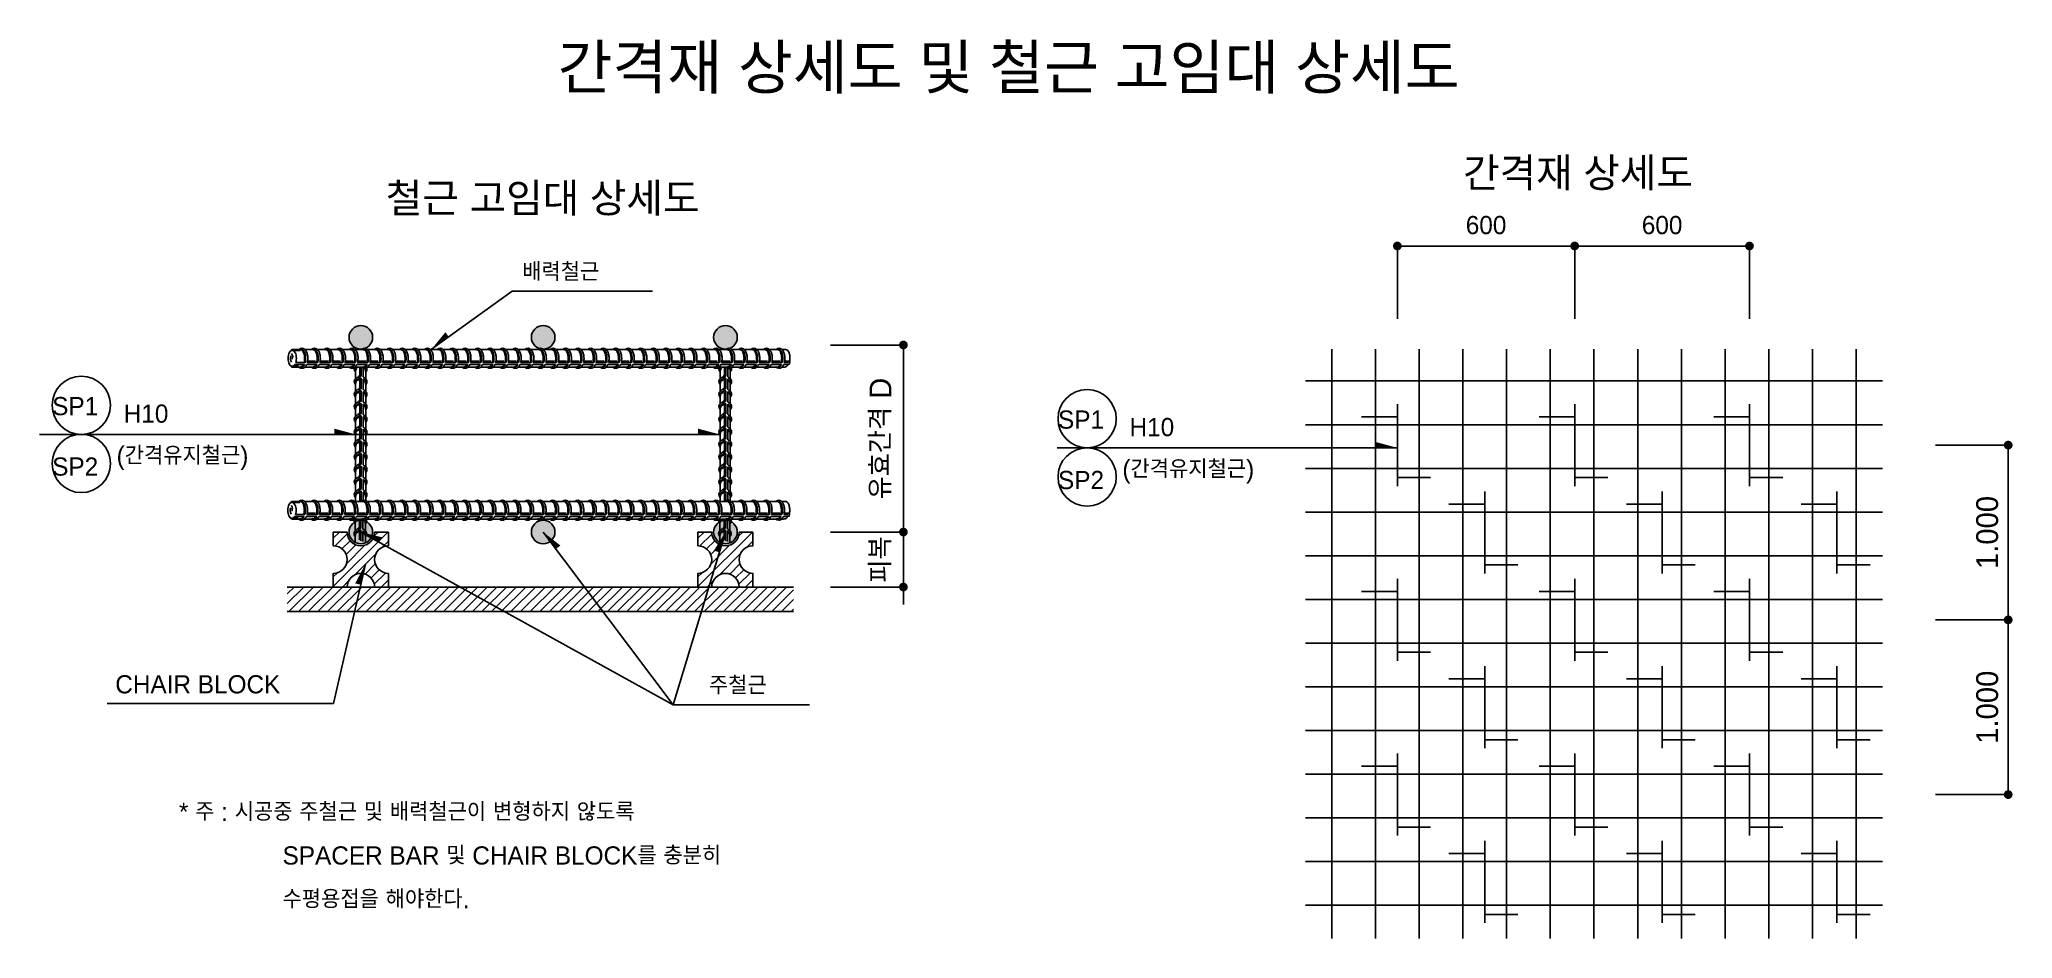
# Model space of a CAD drawing. Header units: millimetres. Extents: x -133 to 138, y -120 to 4.
import ezdxf
from ezdxf.enums import TextEntityAlignment as Align

# ---------------------------------------------------------------- set-up
doc = ezdxf.new("R2010")
doc.units = ezdxf.units.MM
doc.header["$LTSCALE"] = 500
doc.header["$MEASUREMENT"] = 0
doc.styles.add('GHS', font='djdg.shx', dxfattribs={"bigfont": 'ghs.shx'})
doc.styles.add('주TITLE', font='Gulim.ttf')
pattern_1 = [(45, (-1561.2336, -224.63215), (-0.6629126, 0.6629126), [])]

msp = doc.modelspace()

# ---------------------------------------------------------------- texts
at = {"color": 6, "style": '주TITLE'}
msp.add_text('간격재 상세도 및 철근 고임대 상세도', height=6, dxfattribs=at).set_placement((0, 0), align=Align.MIDDLE_CENTER)
for s, p in [('간격재 상세도', (62.39, -16.5)), ('철근 고임대 상세도', (-85.51, -19.97))]:
    msp.add_text(s, height=4, dxfattribs=at).set_placement(p)
at = {"color": 0, "style": 'GHS'}
for s, p in [('배력철근', (-66.78, -29.36)), ('(간격유지철근)', (-122.48, -54.6)), ('(간격유지철근)', (15.62, -56.45)), ('CHAIR BLOCK', (-122.66, -86.02)), ('주철근', (-41.15, -86.16)), ('* 주 : 시공중 주철근 및 배력철근이 변형하지 않도록', (-113.92, -103.53)), ('SPACER BAR 및 CHAIR BLOCK를 충분히', (-99.69, -109.53)), ('수평용접을 해야한다.', (-99.69, -115.53))]:
    msp.add_text(s, height=2.5, dxfattribs=at).set_placement(p)
at = {"color": 7, "style": 'GHS'}
for s, p in [('SP1', (-131.32, -47.81)), ('H10', (-121.5, -48.84)), ('SP1', (6.78, -49.66)), ('H10', (16.6, -50.69)), ('SP2', (-131.32, -56.11)), ('SP2', (6.78, -57.96))]:
    msp.add_text(s, height=2.5, dxfattribs=at).set_placement(p)
at = {"color": 0, "char_height": 2.5, "attachment_point": 5, "style": 'GHS'}
for insert in [(65.55, -21.71), (89.72, -21.71)]:
    msp.add_mtext('\\A1;600', dxfattribs=dict(at, insert=insert))
at = {"color": 7, "char_height": 3, "attachment_point": 5, "rotation": 90, "style": 'GHS'}
for s, insert in [('\\A1;유효간격 D', (-17.6, -51.02)), ('\\A1;1.000', (134.37, -63.92)), ('\\A1;피복', (-17.59, -67.64)), ('\\A1;1.000', (134.37, -87.92))]:
    msp.add_mtext(s, dxfattribs=dict(at, insert=insert))

# ---------------------------------------------------------------- blocks, each defined once
blk = doc.blocks.new('arw1')
at = {"color": 1}
blk.add_solid([(0, 0), (2.9, 0.78), (2.9, 0)], dxfattribs=at)
blk = doc.blocks.new('DOT')
at = {"color": 1}
blk.add_line((0, 0), (-1, 0), dxfattribs=at)
at = {"color": 7, "const_width": 0.5}
blk.add_lwpolyline([(-0.25, 0, 1), (0.25, 0, 1)], format="xyb", close=True, dxfattribs=at)

# ---------------------------------------------------------------- hatches: boundary and pattern name
h = msp.add_hatch(color=1)
h.paths.add_polyline_path([(-87.32, -37.12, 1), (-90.56, -37.12, 1)])
h.paths.add_polyline_path([(-62.29, -37.12, 1), (-65.53, -37.12, 1)])
h.paths.add_polyline_path([(-37.26, -37.12, 1), (-40.5, -37.12, 1)])
h = msp.add_hatch(color=1)
h.paths.add_polyline_path([(-87.32, -63.86, 1), (-90.56, -63.86, 1)])
h.paths.add_polyline_path([(-62.29, -63.86, 1), (-65.53, -63.86, 1)])
h.paths.add_polyline_path([(-37.26, -63.86, 1), (-40.5, -63.86, 1)])
h = msp.add_hatch()
h.set_pattern_fill('_U', color=1, scale=0.9375, angle=45, style=0, pattern_type=0)
h.set_pattern_definition(pattern_1)
edge = h.paths.add_edge_path()
edge.add_line((-85.16, -63.86), (-87.05, -63.86))
edge.add_arc((-88.94, -63.86), 1.89, -180, 0, ccw=False)
edge.add_line((-90.83, -63.86), (-92.72, -63.86))
edge.add_line((-92.72, -63.86), (-92.72, -65.75))
edge.add_arc((-92.72, -67.64), 1.89, -90, 90, ccw=False)
edge.add_line((-92.72, -69.53), (-92.72, -71.42))
edge.add_line((-92.72, -71.42), (-90.83, -71.42))
edge.add_arc((-88.94, -71.42), 1.89, 0, 180, ccw=False)
edge.add_line((-87.05, -71.42), (-85.16, -71.42))
edge.add_line((-85.16, -71.42), (-85.16, -69.53))
edge.add_arc((-85.16, -67.64), 1.89, 90, 270, ccw=False)
edge.add_line((-85.16, -65.75), (-85.16, -63.86))
h = msp.add_hatch()
h.set_pattern_fill('_U', color=1, scale=0.9375, angle=45, style=0, pattern_type=0)
h.set_pattern_definition([(45, (-1511.1706, -224.63215), (-0.6629126, 0.6629126), [])])
edge = h.paths.add_edge_path()
edge.add_line((-35.1, -63.86), (-36.99, -63.86))
edge.add_arc((-38.88, -63.86), 1.89, -180, 0, ccw=False)
edge.add_line((-40.77, -63.86), (-42.66, -63.86))
edge.add_line((-42.66, -63.86), (-42.66, -65.75))
edge.add_arc((-42.66, -67.64), 1.89, -90, 90, ccw=False)
edge.add_line((-42.66, -69.53), (-42.66, -71.42))
edge.add_line((-42.66, -71.42), (-40.77, -71.42))
edge.add_arc((-38.88, -71.42), 1.89, 0, 180, ccw=False)
edge.add_line((-36.99, -71.42), (-35.1, -71.42))
edge.add_line((-35.1, -71.42), (-35.1, -69.53))
edge.add_arc((-35.1, -67.64), 1.89, 90, 270, ccw=False)
edge.add_line((-35.1, -65.75), (-35.1, -63.86))
h = msp.add_hatch()
h.set_pattern_fill('_U', color=1, scale=0.9375, angle=45, style=0, pattern_type=0)
h.set_pattern_definition(pattern_1)
h.paths.add_polyline_path([(-99.05, -74.79), (-29.56, -74.79), (-29.56, -71.41), (-99.05, -71.41)])

# ---------------------------------------------------------------- linework, layer by layer
at = {"color": 1}
for p, q in [((53.37, -34.57), (53.37, -24.57)), ((54.57, -24.57), (76.52, -24.57)), ((77.72, -34.57), (77.72, -24.57)), ((77.72, -34.57), (77.72, -24.57)), ((78.92, -24.57), (100.52, -24.57)), ((101.72, -34.57), (101.72, -24.57)), ((-79.23, -38.74), (-68.18, -30.76)), ((-68.18, -30.76), (-48.9, -30.76)), ((-98.36, -38.79), (-97.43, -38.79)), ((-98.36, -38.91), (-97.29, -38.91)), ((-97.88, -40.58), (-96.59, -40.58)), ((-96.64, -38.79), (-95.71, -38.79)), ((-96.3, -40.58), (-94.87, -40.58)), ((-96.15, -40.41), (-95.17, -40.41)), ((-94.92, -38.79), (-93.98, -38.79)), ((-94.57, -40.58), (-93.14, -40.58)), ((-94.43, -40.41), (-93.44, -40.41)), ((-93.19, -38.79), (-92.26, -38.79)), ((-92.85, -40.58), (-91.42, -40.58)), ((-92.7, -40.41), (-91.72, -40.41)), ((-91.47, -38.79), (-90.53, -38.79)), ((-91.13, -40.58), (-89.69, -40.58)), ((-90.98, -40.41), (-90, -40.41)), ((-89.75, -38.79), (-88.81, -38.79)), ((-89.4, -40.58), (-87.97, -40.58)), ((-89.26, -40.41), (-88.27, -40.41)), ((-88.02, -38.79), (-87.09, -38.79)), ((-87.68, -40.58), (-86.25, -40.58)), ((-87.53, -40.41), (-86.55, -40.41)), ((-86.3, -38.79), (-85.36, -38.79)), ((-85.96, -40.58), (-84.52, -40.58)), ((-85.81, -40.41), (-84.83, -40.41)), ((-84.57, -38.79), (-83.64, -38.79)), ((-84.23, -40.58), (-82.8, -40.58)), ((-84.08, -40.41), (-83.1, -40.41)), ((-83.42, -38.64), (-83.64, -38.79)), ((-83.23, -38.62), (-83.42, -38.64)), ((-82.85, -38.79), (-81.92, -38.79)), ((-82.51, -40.58), (-81.08, -40.58)), ((-82.36, -40.41), (-81.38, -40.41)), ((-81.13, -38.79), (-80.19, -38.79)), ((-80.78, -40.58), (-79.35, -40.58)), ((-80.64, -40.41), (-79.65, -40.41)), ((-79.4, -38.79), (-78.47, -38.79)), ((-79.4, -38.79), (-78.47, -38.79)), ((-79.06, -40.58), (-77.63, -40.58)), ((-78.91, -40.41), (-77.93, -40.41)), ((-77.68, -38.79), (-76.75, -38.79)), ((-77.34, -40.58), (-75.9, -40.58)), ((-77.19, -40.41), (-76.21, -40.41)), ((-75.96, -38.79), (-75.02, -38.79)), ((-75.61, -40.58), (-74.18, -40.58)), ((-75.47, -40.41), (-74.48, -40.41)), ((-74.23, -38.79), (-73.3, -38.79)), ((-73.89, -40.58), (-72.46, -40.58)), ((-73.74, -40.41), (-72.76, -40.41)), ((-72.51, -38.79), (-71.57, -38.79)), ((-72.17, -40.58), (-70.73, -40.58)), ((-72.02, -40.41), (-71.04, -40.41)), ((-70.79, -38.79), (-69.85, -38.79)), ((-70.44, -40.58), (-69.01, -40.58)), ((-70.29, -40.41), (-69.31, -40.41)), ((-69.06, -38.79), (-68.13, -38.79)), ((-68.72, -40.58), (-67.29, -40.58)), ((-68.57, -40.41), (-67.59, -40.41)), ((-67.34, -38.79), (-66.4, -38.79)), ((-66.99, -40.58), (-65.56, -40.58)), ((-66.85, -40.41), (-65.87, -40.41)), ((-66.18, -38.64), (-66.41, -38.79)), ((-65.99, -38.62), (-66.18, -38.64)), ((-65.61, -38.79), (-64.68, -38.79)), ((-65.27, -40.58), (-63.84, -40.58)), ((-65.12, -40.41), (-64.14, -40.41)), ((-63.89, -38.79), (-62.96, -38.79)), ((-63.55, -40.58), (-62.12, -40.58)), ((-63.4, -40.41), (-62.42, -40.41)), ((-62.17, -38.79), (-61.23, -38.79)), ((-61.82, -40.58), (-60.39, -40.58)), ((-61.68, -40.41), (-60.69, -40.41)), ((-60.44, -38.79), (-59.51, -38.79)), ((-60.1, -40.58), (-58.67, -40.58)), ((-59.95, -40.41), (-58.97, -40.41)), ((-58.72, -38.79), (-57.78, -38.79)), ((-58.38, -40.58), (-56.94, -40.58)), ((-58.23, -40.41), (-57.25, -40.41)), ((-57, -38.79), (-56.06, -38.79)), ((-56.65, -40.58), (-55.22, -40.58)), ((-56.51, -40.41), (-55.52, -40.41)), ((-55.27, -38.79), (-54.34, -38.79)), ((-54.93, -40.58), (-53.5, -40.58)), ((-54.78, -40.41), (-53.8, -40.41)), ((-53.55, -38.79), (-52.61, -38.79)), ((-53.21, -40.58), (-51.77, -40.58)), ((-53.06, -40.41), (-52.08, -40.41)), ((-51.82, -38.79), (-50.89, -38.79)), ((-51.48, -40.58), (-50.05, -40.58)), ((-51.33, -40.41), (-50.35, -40.41)), ((-50.67, -38.64), (-50.89, -38.79)), ((-50.48, -38.62), (-50.67, -38.64)), ((-50.1, -38.79), (-49.17, -38.79)), ((-49.76, -40.58), (-48.33, -40.58)), ((-49.61, -40.41), (-48.63, -40.41)), ((-48.38, -38.79), (-47.44, -38.79)), ((-48.03, -40.58), (-46.6, -40.58)), ((-47.89, -40.41), (-46.9, -40.41)), ((-46.65, -38.79), (-45.72, -38.79)), ((-46.31, -40.58), (-44.88, -40.58)), ((-46.16, -40.41), (-45.18, -40.41)), ((-44.93, -38.79), (-44, -38.79)), ((-44.59, -40.58), (-43.15, -40.58)), ((-44.44, -40.41), (-43.46, -40.41)), ((-43.21, -38.79), (-42.27, -38.79)), ((-42.86, -40.58), (-41.43, -40.58)), ((-42.72, -40.41), (-41.73, -40.41)), ((-41.48, -38.79), (-40.55, -38.79)), ((-41.14, -40.58), (-39.71, -40.58)), ((-40.99, -40.41), (-40.01, -40.41)), ((-39.76, -38.79), (-38.82, -38.79)), ((-39.42, -40.58), (-37.98, -40.58)), ((-39.27, -40.41), (-38.29, -40.41)), ((-38.04, -38.79), (-37.1, -38.79)), ((-37.69, -40.58), (-36.26, -40.58)), ((-37.54, -40.41), (-36.56, -40.41)), ((-36.31, -38.79), (-35.38, -38.79)), ((-35.97, -40.58), (-34.54, -40.58)), ((-35.82, -40.41), (-34.84, -40.41)), ((-34.59, -38.79), (-33.65, -38.79)), ((-34.24, -40.58), (-32.81, -40.58)), ((-34.1, -40.41), (-33.12, -40.41)), ((-32.86, -38.79), (-31.93, -38.79)), ((-32.52, -40.58), (-31.09, -40.58)), ((-32.37, -40.41), (-31.39, -40.41)), ((-31.71, -38.64), (-31.93, -38.79)), ((-31.52, -38.62), (-31.71, -38.64)), ((-31.14, -38.79), (-30.64, -38.79)), ((-30.8, -40.58), (-30.21, -40.58)), ((-30.65, -40.41), (-30.14, -40.41)), ((-24.45, -38.17), (-14.45, -38.17)), ((-14.45, -62.66), (-14.45, -39.37)), ((44.37, -38.76), (44.37, -119.69)), ((50.37, -38.76), (50.37, -119.69)), ((56.37, -38.76), (56.37, -119.69)), ((62.37, -38.76), (62.37, -119.69)), ((68.37, -38.76), (68.37, -119.69)), ((74.37, -38.76), (74.37, -119.69)), ((80.37, -38.76), (80.37, -119.69)), ((86.37, -38.76), (86.37, -119.69)), ((92.37, -38.76), (92.37, -119.69)), ((98.37, -38.76), (98.37, -119.69)), ((104.37, -38.76), (104.37, -119.69)), ((110.37, -38.76), (110.37, -119.69)), ((116.37, -38.76), (116.37, -119.69)), ((-98.36, -41.08), (-97.51, -41.08)), ((-98.36, -41.2), (-97.43, -41.2)), ((-98.02, -40.86), (-96.69, -40.86)), ((-96.64, -41.2), (-95.71, -41.2)), ((-96.4, -40.86), (-94.97, -40.86)), ((-94.92, -41.2), (-93.98, -41.2)), ((-94.67, -40.86), (-93.24, -40.86)), ((-93.19, -41.2), (-92.26, -41.2)), ((-92.95, -40.86), (-91.52, -40.86)), ((-91.47, -41.2), (-90.53, -41.2)), ((-91.23, -40.86), (-89.79, -40.86)), ((-89.75, -41.2), (-88.81, -41.2)), ((-89.67, -42.8), (-89.67, -41.87)), ((-89.67, -42.8), (-89.67, -41.87)), ((-89.5, -40.86), (-88.07, -40.86)), ((-89.07, -42.31), (-89.07, -41.37)), ((-89.07, -44.04), (-89.07, -43.05)), ((-88.9, -42.46), (-88.9, -41.37)), ((-88.9, -44.18), (-88.9, -42.75)), ((-88.63, -42.56), (-88.63, -41.37)), ((-88.63, -44.28), (-88.63, -42.85)), ((-88.28, -42.8), (-88.28, -41.87)), ((-88.28, -42.8), (-88.28, -41.87)), ((-88.02, -41.2), (-87.09, -41.2)), ((-87.78, -40.86), (-86.35, -40.86)), ((-86.3, -41.2), (-85.36, -41.2)), ((-86.06, -40.86), (-84.62, -40.86)), ((-84.57, -41.2), (-83.64, -41.2)), ((-84.33, -40.86), (-82.9, -40.86)), ((-83.42, -41.35), (-83.64, -41.2)), ((-83.23, -41.37), (-83.42, -41.35)), ((-82.85, -41.2), (-81.92, -41.2)), ((-82.61, -40.86), (-81.18, -40.86)), ((-81.13, -41.2), (-80.19, -41.2)), ((-80.88, -40.86), (-79.45, -40.86)), ((-79.4, -41.2), (-78.47, -41.2)), ((-79.4, -41.2), (-78.47, -41.2)), ((-79.16, -40.86), (-77.73, -40.86)), ((-77.68, -41.2), (-76.75, -41.2)), ((-77.44, -40.86), (-76.01, -40.86)), ((-75.96, -41.2), (-75.02, -41.2)), ((-75.71, -40.86), (-74.28, -40.86)), ((-74.23, -41.2), (-73.3, -41.2)), ((-73.99, -40.86), (-72.56, -40.86)), ((-72.51, -41.2), (-71.57, -41.2)), ((-72.27, -40.86), (-70.83, -40.86)), ((-70.79, -41.2), (-69.85, -41.2)), ((-70.54, -40.86), (-69.11, -40.86)), ((-69.06, -41.2), (-68.13, -41.2)), ((-68.82, -40.86), (-67.39, -40.86)), ((-67.34, -41.2), (-66.4, -41.2)), ((-67.1, -40.86), (-65.66, -40.86)), ((-66.18, -41.35), (-66.41, -41.2)), ((-65.99, -41.37), (-66.18, -41.35)), ((-65.61, -41.2), (-64.68, -41.2)), ((-65.37, -40.86), (-63.94, -40.86)), ((-63.89, -41.2), (-62.96, -41.2)), ((-63.65, -40.86), (-62.22, -40.86)), ((-62.17, -41.2), (-61.23, -41.2)), ((-61.92, -40.86), (-60.49, -40.86)), ((-60.44, -41.2), (-59.51, -41.2)), ((-60.2, -40.86), (-58.77, -40.86)), ((-58.72, -41.2), (-57.78, -41.2)), ((-58.48, -40.86), (-57.04, -40.86)), ((-57, -41.2), (-56.06, -41.2)), ((-56.75, -40.86), (-55.32, -40.86)), ((-55.27, -41.2), (-54.34, -41.2)), ((-55.03, -40.86), (-53.6, -40.86)), ((-53.55, -41.2), (-52.61, -41.2)), ((-53.31, -40.86), (-51.87, -40.86)), ((-51.82, -41.2), (-50.89, -41.2)), ((-51.58, -40.86), (-50.15, -40.86)), ((-50.67, -41.35), (-50.89, -41.2)), ((-50.48, -41.37), (-50.67, -41.35)), ((-50.1, -41.2), (-49.17, -41.2)), ((-49.86, -40.86), (-48.43, -40.86)), ((-48.38, -41.2), (-47.44, -41.2)), ((-48.13, -40.86), (-46.7, -40.86)), ((-46.65, -41.2), (-45.72, -41.2)), ((-46.41, -40.86), (-44.98, -40.86)), ((-44.93, -41.2), (-44, -41.2)), ((-44.69, -40.86), (-43.26, -40.86)), ((-43.21, -41.2), (-42.27, -41.2)), ((-42.96, -40.86), (-41.53, -40.86)), ((-41.48, -41.2), (-40.55, -41.2)), ((-41.24, -40.86), (-39.81, -40.86)), ((-39.76, -41.2), (-38.82, -41.2)), ((-39.61, -42.8), (-39.61, -41.87)), ((-39.61, -42.8), (-39.61, -41.87)), ((-39.52, -40.86), (-38.08, -40.86)), ((-39.01, -42.31), (-39.01, -41.37)), ((-39.01, -44.04), (-39.01, -43.05)), ((-38.84, -42.46), (-38.84, -41.37)), ((-38.84, -44.18), (-38.84, -42.75)), ((-38.56, -42.56), (-38.56, -41.37)), ((-38.56, -44.28), (-38.56, -42.85)), ((-38.22, -42.8), (-38.22, -41.87)), ((-38.22, -42.8), (-38.22, -41.87)), ((-38.04, -41.2), (-37.1, -41.2)), ((-37.79, -40.86), (-36.36, -40.86)), ((-36.31, -41.2), (-35.38, -41.2)), ((-36.07, -40.86), (-34.64, -40.86)), ((-34.97, -41.37), (-35.15, -41.35)), ((-34.59, -41.2), (-33.65, -41.2)), ((-34.35, -40.86), (-32.91, -40.86)), ((-32.86, -41.2), (-31.93, -41.2)), ((-32.62, -40.86), (-31.19, -40.86)), ((-31.71, -41.35), (-31.93, -41.2)), ((-31.14, -41.2), (-30.92, -41.2)), ((-30.9, -40.86), (-30.5, -40.86)), ((40.74, -43.11), (120, -43.11)), ((-89.67, -44.53), (-89.67, -43.59)), ((-89.67, -46.25), (-89.67, -45.32)), ((-89.07, -45.76), (-89.07, -44.78)), ((-88.9, -45.91), (-88.9, -44.48)), ((-88.63, -46.01), (-88.63, -44.58)), ((-88.28, -44.53), (-88.28, -43.59)), ((-88.28, -46.25), (-88.28, -45.32)), ((-39.61, -44.53), (-39.61, -43.59)), ((-39.61, -46.25), (-39.61, -45.32)), ((-39.01, -45.76), (-39.01, -44.78)), ((-38.84, -45.91), (-38.84, -44.48)), ((-38.56, -46.01), (-38.56, -44.58)), ((-38.22, -44.53), (-38.22, -43.59)), ((-38.22, -46.25), (-38.22, -45.32)), ((-89.84, -46.63), (-89.82, -46.82)), ((-89.82, -46.82), (-89.67, -47.04)), ((-89.67, -47.97), (-89.67, -47.04)), ((-89.07, -47.48), (-89.07, -46.5)), ((-89.07, -49.21), (-89.07, -48.23)), ((-88.9, -47.63), (-88.9, -46.2)), ((-88.9, -49.36), (-88.9, -47.92)), ((-88.63, -47.73), (-88.63, -46.3)), ((-88.63, -49.46), (-88.63, -48.02)), ((-88.14, -46.82), (-88.28, -47.04)), ((-88.28, -47.97), (-88.28, -47.04)), ((-88.11, -46.63), (-88.14, -46.82)), ((-39.78, -46.63), (-39.75, -46.82)), ((-39.75, -46.82), (-39.61, -47.04)), ((-39.61, -47.97), (-39.61, -47.04)), ((-39.01, -47.48), (-39.01, -46.5)), ((-39.01, -49.21), (-39.01, -48.23)), ((-38.84, -47.63), (-38.84, -46.2)), ((-38.84, -49.36), (-38.84, -47.92)), ((-38.56, -47.73), (-38.56, -46.3)), ((-38.56, -49.46), (-38.56, -48.02)), ((-38.07, -46.82), (-38.22, -47.04)), ((-38.22, -47.97), (-38.22, -47.04)), ((-38.05, -46.63), (-38.07, -46.82)), ((48.46, -48.03), (53.37, -48.03)), ((53.37, -46.29), (53.37, -57.55)), ((72.82, -48.03), (77.72, -48.03)), ((77.72, -46.29), (77.72, -57.55)), ((96.82, -48.03), (101.72, -48.03)), ((101.72, -46.29), (101.72, -57.55)), ((-39.73, -50.44), (-133.07, -50.44)), ((-89.67, -49.7), (-89.67, -48.76)), ((-89.67, -51.42), (-89.67, -50.49)), ((-89.07, -50.93), (-89.07, -49.95)), ((-88.9, -51.08), (-88.9, -49.65)), ((-88.9, -52.8), (-88.9, -51.37)), ((-88.63, -51.18), (-88.63, -49.75)), ((-88.63, -52.9), (-88.63, -51.47)), ((-88.28, -49.7), (-88.28, -48.76)), ((-88.28, -51.42), (-88.28, -50.49)), ((-39.61, -49.7), (-39.61, -48.76)), ((-39.61, -51.42), (-39.61, -50.49)), ((-39.01, -50.93), (-39.01, -49.95)), ((-38.84, -51.08), (-38.84, -49.65)), ((-38.84, -52.8), (-38.84, -51.37)), ((-38.56, -51.18), (-38.56, -49.75)), ((-38.56, -52.9), (-38.56, -51.47)), ((-38.22, -49.7), (-38.22, -48.76)), ((-38.22, -51.42), (-38.22, -50.49)), ((40.74, -49.11), (120, -49.11)), ((-89.67, -53.15), (-89.67, -52.21)), ((-89.67, -54.87), (-89.67, -53.93)), ((-89.07, -52.66), (-89.07, -51.67)), ((-89.07, -54.38), (-89.07, -53.4)), ((-88.9, -54.53), (-88.9, -53.09)), ((-88.63, -54.63), (-88.63, -53.19)), ((-88.28, -53.15), (-88.28, -52.21)), ((-88.28, -54.87), (-88.28, -53.93)), ((-39.61, -53.15), (-39.61, -52.21)), ((-39.61, -54.87), (-39.61, -53.93)), ((-39.01, -52.66), (-39.01, -51.67)), ((-39.01, -54.38), (-39.01, -53.4)), ((-38.84, -54.53), (-38.84, -53.09)), ((-38.56, -54.63), (-38.56, -53.19)), ((-38.22, -53.15), (-38.22, -52.21)), ((-38.22, -54.87), (-38.22, -53.93)), ((53.37, -52.29), (6.66, -52.29)), ((127.24, -51.92), (137.24, -51.92)), ((137.24, -74.72), (137.24, -53.12)), ((-89.67, -56.59), (-89.67, -55.66)), ((-89.07, -56.1), (-89.07, -55.12)), ((-89.07, -57.83), (-89.07, -56.84)), ((-88.9, -56.25), (-88.9, -54.82)), ((-88.9, -57.97), (-88.9, -56.54)), ((-88.63, -56.35), (-88.63, -54.92)), ((-88.63, -58.07), (-88.63, -56.64)), ((-88.28, -56.59), (-88.28, -55.66)), ((-39.61, -56.59), (-39.61, -55.66)), ((-39.01, -56.1), (-39.01, -55.12)), ((-39.01, -57.83), (-39.01, -56.84)), ((-38.84, -56.25), (-38.84, -54.82)), ((-38.84, -57.97), (-38.84, -56.54)), ((-38.56, -56.35), (-38.56, -54.92)), ((-38.56, -58.07), (-38.56, -56.64)), ((-38.22, -56.59), (-38.22, -55.66)), ((40.74, -55.11), (120, -55.11)), ((53.37, -56.38), (57.93, -56.38)), ((77.72, -56.38), (82.28, -56.38)), ((101.72, -56.38), (106.28, -56.38)), ((-89.67, -58.32), (-89.67, -57.38)), ((-89.67, -59.51), (-89.67, -59.11)), ((-89.07, -59.51), (-89.07, -58.57)), ((-88.9, -59.51), (-88.9, -58.27)), ((-88.63, -59.51), (-88.63, -58.37)), ((-88.28, -58.32), (-88.28, -57.38)), ((-88.28, -59.51), (-88.28, -59.11)), ((-83.46, -59.51), (-83.68, -59.66)), ((-83.27, -59.49), (-83.46, -59.51)), ((-66.22, -59.51), (-66.45, -59.66)), ((-66.03, -59.49), (-66.22, -59.51)), ((-50.71, -59.51), (-50.93, -59.66)), ((-50.52, -59.49), (-50.71, -59.51)), ((-39.61, -58.32), (-39.61, -57.38)), ((-39.61, -59.51), (-39.61, -59.11)), ((-39.01, -59.51), (-39.01, -58.57)), ((-38.84, -59.51), (-38.84, -58.27)), ((-38.56, -59.51), (-38.56, -58.37)), ((-38.22, -58.32), (-38.22, -57.38)), ((-38.22, -59.51), (-38.22, -59.11)), ((-31.75, -59.51), (-31.97, -59.66)), ((-31.56, -59.49), (-31.75, -59.51)), ((65.37, -58.29), (65.37, -69.55)), ((89.72, -58.29), (89.72, -69.55)), ((113.72, -58.29), (113.72, -69.55)), ((-98.4, -59.66), (-97.47, -59.66)), ((-98.4, -59.78), (-97.33, -59.78)), ((-98.4, -61.95), (-97.55, -61.95)), ((-98.4, -62.07), (-97.47, -62.07)), ((-98.06, -61.73), (-96.73, -61.73)), ((-97.92, -61.45), (-96.63, -61.45)), ((-96.68, -59.66), (-95.74, -59.66)), ((-96.68, -62.07), (-95.74, -62.07)), ((-96.44, -61.73), (-95, -61.73)), ((-96.34, -61.45), (-94.9, -61.45)), ((-96.19, -61.28), (-95.21, -61.28)), ((-94.96, -59.66), (-94.02, -59.66)), ((-94.96, -62.07), (-94.02, -62.07)), ((-94.71, -61.73), (-93.28, -61.73)), ((-94.61, -61.45), (-93.18, -61.45)), ((-94.46, -61.28), (-93.48, -61.28)), ((-93.23, -59.66), (-92.3, -59.66)), ((-93.23, -62.07), (-92.3, -62.07)), ((-92.99, -61.73), (-91.56, -61.73)), ((-92.89, -61.45), (-91.46, -61.45)), ((-92.74, -61.28), (-91.76, -61.28)), ((-91.51, -59.66), (-90.57, -59.66)), ((-91.51, -62.07), (-90.57, -62.07)), ((-91.27, -61.73), (-89.83, -61.73)), ((-91.16, -61.45), (-89.73, -61.45)), ((-91.02, -61.28), (-90.04, -61.28)), ((-89.78, -59.66), (-88.85, -59.66)), ((-89.78, -62.07), (-88.85, -62.07)), ((-89.54, -61.73), (-88.11, -61.73)), ((-89.44, -61.45), (-88.01, -61.45)), ((-89.29, -61.28), (-88.31, -61.28)), ((-89.11, -63.18), (-89.11, -62.24)), ((-88.94, -63.33), (-88.94, -62.24)), ((-88.67, -63.43), (-88.67, -62.24)), ((-88.06, -59.66), (-87.13, -59.66)), ((-88.06, -62.07), (-87.13, -62.07)), ((-87.82, -61.73), (-86.39, -61.73)), ((-87.72, -61.45), (-86.29, -61.45)), ((-87.57, -61.28), (-86.59, -61.28)), ((-86.34, -59.66), (-85.4, -59.66)), ((-86.34, -62.07), (-85.4, -62.07)), ((-86.09, -61.73), (-84.66, -61.73)), ((-85.99, -61.45), (-84.56, -61.45)), ((-85.85, -61.28), (-84.86, -61.28)), ((-84.61, -59.66), (-83.68, -59.66)), ((-84.61, -62.07), (-83.68, -62.07)), ((-84.37, -61.73), (-82.94, -61.73)), ((-84.27, -61.45), (-82.84, -61.45)), ((-84.12, -61.28), (-83.14, -61.28)), ((-83.46, -62.22), (-83.68, -62.07)), ((-83.27, -62.24), (-83.46, -62.22)), ((-82.89, -59.66), (-81.96, -59.66)), ((-82.89, -62.07), (-81.96, -62.07)), ((-82.65, -61.73), (-81.21, -61.73)), ((-82.55, -61.45), (-81.11, -61.45)), ((-82.4, -61.28), (-81.42, -61.28)), ((-81.17, -59.66), (-80.23, -59.66)), ((-81.17, -62.07), (-80.23, -62.07)), ((-80.92, -61.73), (-79.49, -61.73)), ((-80.82, -61.45), (-79.39, -61.45)), ((-80.68, -61.28), (-79.69, -61.28)), ((-79.44, -59.66), (-78.51, -59.66)), ((-79.44, -59.66), (-78.51, -59.66)), ((-79.44, -62.07), (-78.51, -62.07)), ((-79.44, -62.07), (-78.51, -62.07)), ((-79.2, -61.73), (-77.77, -61.73)), ((-79.1, -61.45), (-77.67, -61.45)), ((-78.95, -61.28), (-77.97, -61.28)), ((-77.72, -59.66), (-76.78, -59.66)), ((-77.72, -62.07), (-76.78, -62.07)), ((-77.48, -61.73), (-76.04, -61.73)), ((-77.38, -61.45), (-75.94, -61.45)), ((-77.23, -61.28), (-76.25, -61.28)), ((-75.99, -59.66), (-75.06, -59.66)), ((-75.99, -62.07), (-75.06, -62.07)), ((-75.75, -61.73), (-74.32, -61.73)), ((-75.65, -61.45), (-74.22, -61.45)), ((-75.5, -61.28), (-74.52, -61.28)), ((-74.27, -59.66), (-73.34, -59.66)), ((-74.27, -62.07), (-73.34, -62.07)), ((-74.03, -61.73), (-72.6, -61.73)), ((-73.93, -61.45), (-72.5, -61.45)), ((-73.78, -61.28), (-72.8, -61.28)), ((-72.55, -59.66), (-71.61, -59.66)), ((-72.55, -62.07), (-71.61, -62.07)), ((-72.3, -61.73), (-70.87, -61.73)), ((-72.2, -61.45), (-70.77, -61.45)), ((-72.06, -61.28), (-71.07, -61.28)), ((-70.82, -59.66), (-69.89, -59.66)), ((-70.82, -62.07), (-69.89, -62.07)), ((-70.58, -61.73), (-69.15, -61.73)), ((-70.48, -61.45), (-69.05, -61.45)), ((-70.33, -61.28), (-69.35, -61.28)), ((-69.1, -59.66), (-68.17, -59.66)), ((-69.1, -62.07), (-68.17, -62.07)), ((-68.86, -61.73), (-67.43, -61.73)), ((-68.76, -61.45), (-67.32, -61.45)), ((-68.61, -61.28), (-67.63, -61.28)), ((-67.38, -59.66), (-66.44, -59.66)), ((-67.38, -62.07), (-66.44, -62.07)), ((-67.13, -61.73), (-65.7, -61.73)), ((-67.03, -61.45), (-65.6, -61.45)), ((-66.89, -61.28), (-65.9, -61.28)), ((-66.22, -62.22), (-66.45, -62.07)), ((-66.03, -62.24), (-66.22, -62.22)), ((-65.65, -59.66), (-64.72, -59.66)), ((-65.65, -62.07), (-64.72, -62.07)), ((-65.41, -61.73), (-63.98, -61.73)), ((-65.31, -61.45), (-63.88, -61.45)), ((-65.16, -61.28), (-64.18, -61.28)), ((-63.93, -59.66), (-62.99, -59.66)), ((-63.93, -62.07), (-62.99, -62.07)), ((-63.69, -61.73), (-62.25, -61.73)), ((-63.59, -61.45), (-62.15, -61.45)), ((-63.44, -61.28), (-62.46, -61.28)), ((-62.21, -59.66), (-61.27, -59.66)), ((-62.21, -62.07), (-61.27, -62.07)), ((-61.96, -61.73), (-60.53, -61.73)), ((-61.86, -61.45), (-60.43, -61.45)), ((-61.72, -61.28), (-60.73, -61.28)), ((-60.48, -59.66), (-59.55, -59.66)), ((-60.48, -62.07), (-59.55, -62.07)), ((-60.24, -61.73), (-58.81, -61.73)), ((-60.14, -61.45), (-58.71, -61.45)), ((-59.99, -61.28), (-59.01, -61.28)), ((-58.76, -59.66), (-57.82, -59.66)), ((-58.76, -62.07), (-57.82, -62.07)), ((-58.52, -61.73), (-57.08, -61.73)), ((-58.41, -61.45), (-56.98, -61.45)), ((-58.27, -61.28), (-57.29, -61.28)), ((-57.03, -59.66), (-56.1, -59.66)), ((-57.03, -62.07), (-56.1, -62.07)), ((-56.79, -61.73), (-55.36, -61.73)), ((-56.69, -61.45), (-55.26, -61.45)), ((-56.54, -61.28), (-55.56, -61.28)), ((-55.31, -59.66), (-54.38, -59.66)), ((-55.31, -62.07), (-54.38, -62.07)), ((-55.07, -61.73), (-53.64, -61.73)), ((-54.97, -61.45), (-53.54, -61.45)), ((-54.82, -61.28), (-53.84, -61.28)), ((-53.59, -59.66), (-52.65, -59.66)), ((-53.59, -62.07), (-52.65, -62.07)), ((-53.34, -61.73), (-51.91, -61.73)), ((-53.24, -61.45), (-51.81, -61.45)), ((-53.1, -61.28), (-52.11, -61.28)), ((-51.86, -59.66), (-50.93, -59.66)), ((-51.86, -62.07), (-50.93, -62.07)), ((-51.62, -61.73), (-50.19, -61.73)), ((-51.52, -61.45), (-50.09, -61.45)), ((-51.37, -61.28), (-50.39, -61.28)), ((-50.71, -62.22), (-50.93, -62.07)), ((-50.52, -62.24), (-50.71, -62.22)), ((-50.14, -59.66), (-49.21, -59.66)), ((-50.14, -62.07), (-49.21, -62.07)), ((-49.9, -61.73), (-48.46, -61.73)), ((-49.8, -61.45), (-48.36, -61.45)), ((-49.65, -61.28), (-48.67, -61.28)), ((-48.42, -59.66), (-47.48, -59.66)), ((-48.42, -62.07), (-47.48, -62.07)), ((-48.17, -61.73), (-46.74, -61.73)), ((-48.07, -61.45), (-46.64, -61.45)), ((-47.93, -61.28), (-46.94, -61.28)), ((-46.69, -59.66), (-45.76, -59.66)), ((-46.69, -62.07), (-45.76, -62.07)), ((-46.45, -61.73), (-45.02, -61.73)), ((-46.35, -61.45), (-44.92, -61.45)), ((-46.2, -61.28), (-45.22, -61.28)), ((-44.97, -59.66), (-44.03, -59.66)), ((-44.97, -62.07), (-44.03, -62.07)), ((-44.73, -61.73), (-43.29, -61.73)), ((-44.63, -61.45), (-43.19, -61.45)), ((-44.48, -61.28), (-43.5, -61.28)), ((-43.25, -59.66), (-42.31, -59.66)), ((-43.25, -62.07), (-42.31, -62.07)), ((-43, -61.73), (-41.57, -61.73)), ((-42.9, -61.45), (-41.47, -61.45)), ((-42.75, -61.28), (-41.77, -61.28)), ((-41.52, -59.66), (-40.59, -59.66)), ((-41.52, -62.07), (-40.59, -62.07)), ((-41.28, -61.73), (-39.85, -61.73)), ((-41.18, -61.45), (-39.75, -61.45)), ((-41.03, -61.28), (-40.05, -61.28)), ((-39.8, -59.66), (-38.86, -59.66)), ((-39.8, -62.07), (-38.86, -62.07)), ((-39.55, -61.73), (-38.12, -61.73)), ((-39.45, -61.45), (-38.02, -61.45)), ((-39.31, -61.28), (-38.33, -61.28)), ((-39.05, -63.18), (-39.05, -62.24)), ((-38.88, -63.33), (-38.88, -62.24)), ((-38.6, -63.43), (-38.6, -62.24)), ((-38.07, -59.66), (-37.14, -59.66)), ((-38.07, -62.07), (-37.14, -62.07)), ((-37.83, -61.73), (-36.4, -61.73)), ((-37.73, -61.45), (-36.3, -61.45)), ((-37.58, -61.28), (-36.6, -61.28)), ((-36.35, -59.66), (-35.42, -59.66)), ((-36.35, -62.07), (-35.42, -62.07)), ((-36.11, -61.73), (-34.68, -61.73)), ((-36.01, -61.45), (-34.57, -61.45)), ((-35.86, -61.28), (-34.88, -61.28)), ((-35.01, -62.24), (-35.19, -62.22)), ((-34.63, -59.66), (-33.69, -59.66)), ((-34.63, -62.07), (-33.69, -62.07)), ((-34.38, -61.73), (-32.95, -61.73)), ((-34.28, -61.45), (-32.85, -61.45)), ((-34.14, -61.28), (-33.15, -61.28)), ((-32.9, -59.66), (-31.97, -59.66)), ((-32.9, -62.07), (-31.97, -62.07)), ((-32.66, -61.73), (-31.23, -61.73)), ((-32.56, -61.45), (-31.13, -61.45)), ((-32.41, -61.28), (-31.43, -61.28)), ((-31.75, -62.22), (-31.97, -62.07)), ((-31.18, -59.66), (-30.68, -59.66)), ((-31.18, -62.07), (-30.96, -62.07)), ((-30.94, -61.73), (-30.54, -61.73)), ((-30.84, -61.45), (-30.25, -61.45)), ((-30.69, -61.28), (-30.18, -61.28)), ((-14.45, -62.66), (-14.45, -61.46)), ((40.74, -61.11), (120, -61.11)), ((60.46, -60.03), (65.37, -60.03)), ((84.82, -60.03), (89.72, -60.03)), ((108.82, -60.03), (113.72, -60.03)), ((-89.71, -63.67), (-89.71, -62.74)), ((-89.71, -63.67), (-89.71, -62.74)), ((-89.71, -65.4), (-89.71, -64.46)), ((-89.11, -64.91), (-89.11, -63.92)), ((-88.94, -65.05), (-88.94, -63.62)), ((-88.94, -63.86), (-46.08, -87.57)), ((-88.67, -65.15), (-88.67, -63.72)), ((-88.32, -63.67), (-88.32, -62.74)), ((-88.32, -63.67), (-88.32, -62.74)), ((-88.32, -65.4), (-88.32, -64.46)), ((-63.91, -63.86), (-46.08, -87.57)), ((-38.88, -63.86), (-46.08, -87.57)), ((-39.65, -63.67), (-39.65, -62.74)), ((-39.65, -63.67), (-39.65, -62.74)), ((-39.65, -65.4), (-39.65, -64.46)), ((-39.05, -64.91), (-39.05, -63.92)), ((-38.88, -65.05), (-38.88, -63.62)), ((-38.6, -65.15), (-38.6, -63.72)), ((-38.26, -63.67), (-38.26, -62.74)), ((-38.26, -63.67), (-38.26, -62.74)), ((-38.26, -65.4), (-38.26, -64.46)), ((-24.45, -63.86), (-14.45, -63.86)), ((-24.45, -63.86), (-14.45, -63.86)), ((-14.45, -71.41), (-14.45, -63.86)), ((40.74, -67.11), (120, -67.11)), ((-88.32, -68.26), (-92.68, -87.43)), ((53.37, -70.29), (53.37, -81.55)), ((65.37, -68.38), (69.93, -68.38)), ((77.72, -70.29), (77.72, -81.55)), ((89.72, -68.38), (94.28, -68.38)), ((101.72, -70.29), (101.72, -81.55)), ((113.72, -68.38), (118.28, -68.38)), ((-99.05, -71.41), (-29.56, -71.41)), ((-24.45, -71.41), (-14.45, -71.41)), ((-14.45, -72.61), (-14.45, -73.81)), ((40.74, -73.11), (120, -73.11)), ((48.46, -72.03), (53.37, -72.03)), ((72.82, -72.03), (77.72, -72.03)), ((96.82, -72.03), (101.72, -72.03)), ((-99.05, -74.79), (-29.56, -74.79)), ((127.24, -75.92), (137.24, -75.92)), ((127.24, -75.92), (137.24, -75.92)), ((137.24, -98.72), (137.24, -77.12)), ((40.74, -79.11), (120, -79.11)), ((53.37, -80.38), (57.93, -80.38)), ((77.72, -80.38), (82.28, -80.38)), ((101.72, -80.38), (106.28, -80.38)), ((65.37, -82.29), (65.37, -93.55)), ((89.72, -82.29), (89.72, -93.55)), ((113.72, -82.29), (113.72, -93.55)), ((40.74, -85.11), (120, -85.11)), ((60.46, -84.03), (65.37, -84.03)), ((84.82, -84.03), (89.72, -84.03)), ((108.82, -84.03), (113.72, -84.03)), ((-123.77, -87.43), (-92.68, -87.43)), ((-46.08, -87.57), (-27.33, -87.57)), ((40.74, -91.11), (120, -91.11)), ((53.37, -94.29), (53.37, -105.55)), ((65.37, -92.38), (69.93, -92.38)), ((77.72, -94.29), (77.72, -105.55)), ((89.72, -92.38), (94.28, -92.38)), ((101.72, -94.29), (101.72, -105.55)), ((113.72, -92.38), (118.28, -92.38)), ((40.74, -97.11), (120, -97.11)), ((48.46, -96.03), (53.37, -96.03)), ((72.82, -96.03), (77.72, -96.03)), ((96.82, -96.03), (101.72, -96.03)), ((127.24, -99.92), (137.24, -99.92)), ((40.74, -103.11), (120, -103.11)), ((53.37, -104.38), (57.93, -104.38)), ((77.72, -104.38), (82.28, -104.38)), ((101.72, -104.38), (106.28, -104.38)), ((60.46, -108.03), (65.37, -108.03)), ((65.37, -106.29), (65.37, -117.55)), ((84.82, -108.03), (89.72, -108.03)), ((89.72, -106.29), (89.72, -117.55)), ((108.82, -108.03), (113.72, -108.03)), ((113.72, -106.29), (113.72, -117.55)), ((40.74, -109.11), (120, -109.11)), ((40.74, -115.11), (120, -115.11)), ((65.37, -116.38), (69.93, -116.38)), ((89.72, -116.38), (94.28, -116.38)), ((113.72, -116.38), (118.28, -116.38))]:
    msp.add_line(p, q, dxfattribs=at)
for points in [[(-98.36, -41.08, -0.167885), (-98.56, -41.01, -0.105329), (-98.77, -40.76, -0.067711), (-98.89, -40.43, -0.053868), (-98.94, -40, -0.053868), (-98.89, -39.56, -0.067711), (-98.77, -39.23, -0.105329), (-98.56, -38.98, -0.167885), (-98.36, -38.91, -0.167885), (-98.17, -38.98, -0.105329), (-97.96, -39.23, -0.067711), (-97.84, -39.56, -0.053868), (-97.79, -40, -0.053868), (-97.84, -40.43, -0.029534), (-97.88, -40.58, -0.105329)], [(-97.43, -38.79), (-97.21, -38.64), (-97.02, -38.62, -0.156984), (-96.74, -38.71, -0.106606), (-96.46, -39.02, -0.072284), (-96.29, -39.44, -0.05869), (-96.22, -40, -0.05869), (-96.29, -40.55, -0.005285), (-96.3, -40.58, -0.106606)], [(-97.43, -38.79, -0.047901), (-97.16, -38.82, -0.22525), (-96.89, -39.02, -0.072284), (-96.73, -39.44, -0.05869), (-96.66, -40, -0.05869), (-96.73, -40.55, -0.005285), (-96.73, -40.58, -0.22525)], [(-97.17, -38.64, -0.080536), (-97.03, -38.71, -0.106606), (-96.75, -39.02, -0.072284), (-96.58, -39.44, -0.05869), (-96.52, -40, -0.05869), (-96.58, -40.55, -0.005285), (-96.59, -40.58, -0.106606)], [(-95.71, -38.79), (-95.48, -38.64), (-95.3, -38.62, -0.156984), (-95.02, -38.71, -0.106606), (-94.73, -39.02, -0.072284), (-94.57, -39.44, -0.05869), (-94.5, -40, -0.05869), (-94.57, -40.55, -0.005285), (-94.57, -40.58, -0.106606)], [(-95.71, -38.79, -0.047901), (-95.44, -38.82, -0.22525), (-95.17, -39.02, -0.072284), (-95, -39.44, -0.05869), (-94.94, -40, -0.05869), (-95, -40.55, -0.005285), (-95.01, -40.58, -0.22525)], [(-95.45, -38.64, -0.080536), (-95.31, -38.71, -0.106606), (-95.02, -39.02, -0.072284), (-94.86, -39.44, -0.05869), (-94.79, -40, -0.05869), (-94.86, -40.55, -0.005285), (-94.87, -40.58, -0.106606)], [(-93.99, -38.79), (-93.76, -38.64), (-93.57, -38.62, -0.156984), (-93.29, -38.71, -0.106606), (-93.01, -39.02, -0.072284), (-92.84, -39.44, -0.05869), (-92.78, -40, -0.05869), (-92.84, -40.55, -0.005285), (-92.85, -40.58, -0.106606)], [(-93.99, -38.79, -0.047901), (-93.71, -38.82, -0.22525), (-93.45, -39.02, -0.072284), (-93.28, -39.44, -0.05869), (-93.21, -40, -0.05869), (-93.28, -40.55, -0.005285), (-93.29, -40.58, -0.22525)], [(-93.72, -38.64, -0.080536), (-93.59, -38.71, -0.106606), (-93.3, -39.02, -0.072284), (-93.13, -39.44, -0.05869), (-93.07, -40, -0.05869), (-93.13, -40.55, -0.005285), (-93.14, -40.58, -0.106606)], [(-92.26, -38.79), (-92.04, -38.64), (-91.85, -38.62, -0.156984), (-91.57, -38.71, -0.106606), (-91.29, -39.02, -0.072284), (-91.12, -39.44, -0.05869), (-91.05, -40, -0.05869), (-91.12, -40.55, -0.005285), (-91.13, -40.58, -0.106606)], [(-92.26, -38.79, -0.047901), (-91.99, -38.82, -0.22525), (-91.72, -39.02, -0.072284), (-91.55, -39.44, -0.05869), (-91.49, -40, -0.05869), (-91.55, -40.55, -0.005285), (-91.56, -40.58, -0.22525)], [(-92, -38.64, -0.080536), (-91.86, -38.71, -0.106606), (-91.58, -39.02, -0.072284), (-91.41, -39.44, -0.05869), (-91.34, -40, -0.05869), (-91.41, -40.55, -0.005285), (-91.42, -40.58, -0.106606)], [(-90.54, -38.79), (-90.31, -38.64), (-90.12, -38.62, -0.156984), (-89.85, -38.71, -0.106606), (-89.56, -39.02, -0.072284), (-89.39, -39.44, -0.05869), (-89.33, -40, -0.05869), (-89.39, -40.55, -0.005285), (-89.4, -40.58, -0.106606)], [(-90.54, -38.79, -0.047901), (-90.27, -38.82, -0.22525), (-90, -39.02, -0.072284), (-89.83, -39.44, -0.05869), (-89.77, -40, -0.05869), (-89.83, -40.55, -0.005285), (-89.84, -40.58, -0.22525)], [(-90.27, -38.64, -0.080536), (-90.14, -38.71, -0.106606), (-89.85, -39.02, -0.072284), (-89.69, -39.44, -0.05869), (-89.62, -40, -0.05869), (-89.69, -40.55, -0.005285), (-89.69, -40.58, -0.106606)], [(-88.81, -38.79), (-88.59, -38.64), (-88.4, -38.62, -0.156984), (-88.12, -38.71, -0.106606), (-87.84, -39.02, -0.072284), (-87.67, -39.44, -0.05869), (-87.61, -40, -0.05869), (-87.67, -40.55, -0.005285), (-87.68, -40.58, -0.106606)], [(-88.81, -38.79, -0.047901), (-88.54, -38.82, -0.22525), (-88.27, -39.02, -0.072284), (-88.11, -39.44, -0.05869), (-88.04, -40, -0.05869), (-88.11, -40.55, -0.005285), (-88.11, -40.58, -0.22525)], [(-88.55, -38.64, -0.080536), (-88.41, -38.71, -0.106606), (-88.13, -39.02, -0.072284), (-87.96, -39.44, -0.05869), (-87.9, -40, -0.05869), (-87.96, -40.55, -0.005285), (-87.97, -40.58, -0.106606)], [(-87.09, -38.79), (-86.86, -38.64), (-86.68, -38.62, -0.156984), (-86.4, -38.71, -0.106606), (-86.11, -39.02, -0.072284), (-85.95, -39.44, -0.05869), (-85.88, -40, -0.05869), (-85.95, -40.55, -0.005285), (-85.96, -40.58, -0.106606)], [(-87.09, -38.79, -0.047901), (-86.82, -38.82, -0.22525), (-86.55, -39.02, -0.072284), (-86.38, -39.44, -0.05869), (-86.32, -40, -0.05869), (-86.38, -40.55, -0.005285), (-86.39, -40.58, -0.22525)], [(-86.83, -38.64, -0.080536), (-86.69, -38.71, -0.106606), (-86.41, -39.02, -0.072284), (-86.24, -39.44, -0.05869), (-86.17, -40, -0.05869), (-86.24, -40.55, -0.005285), (-86.25, -40.58, -0.106606)], [(-85.37, -38.79), (-85.14, -38.64), (-84.95, -38.62, -0.156984), (-84.68, -38.71, -0.106606), (-84.39, -39.02, -0.072284), (-84.22, -39.44, -0.05869), (-84.16, -40, -0.05869), (-84.22, -40.55, -0.005285), (-84.23, -40.58, -0.106606)], [(-85.37, -38.79, -0.047901), (-85.1, -38.82, -0.22525), (-84.83, -39.02, -0.072284), (-84.66, -39.44, -0.05869), (-84.59, -40, -0.05869), (-84.66, -40.55, -0.005285), (-84.67, -40.58, -0.22525)], [(-85.1, -38.64, -0.080536), (-84.97, -38.71, -0.106606), (-84.68, -39.02, -0.072284), (-84.52, -39.44, -0.05869), (-84.45, -40, -0.05869), (-84.52, -40.55, -0.005285), (-84.52, -40.58, -0.106606)], [(-83.64, -38.79, -0.047901), (-83.37, -38.82, -0.22525), (-83.1, -39.02, -0.072284), (-82.94, -39.44, -0.05869), (-82.87, -40, -0.05869), (-82.94, -40.55, -0.005285), (-82.94, -40.58, -0.22525)], [(-83.38, -38.64, -0.080536), (-83.24, -38.71, -0.106606), (-82.96, -39.02, -0.072284), (-82.79, -39.44, -0.05869), (-82.73, -40, -0.05869), (-82.79, -40.55, -0.005285), (-82.8, -40.58, -0.106606)], [(-83.23, -38.62, -0.156984), (-82.95, -38.71, -0.106606), (-82.67, -39.02, -0.072284), (-82.5, -39.44, -0.05869), (-82.43, -40, -0.05869), (-82.5, -40.55, -0.005285), (-82.51, -40.58, -0.106606)], [(-81.92, -38.79), (-81.69, -38.64), (-81.51, -38.62, -0.156984), (-81.23, -38.71, -0.106606), (-80.94, -39.02, -0.072284), (-80.78, -39.44, -0.05869), (-80.71, -40, -0.05869), (-80.78, -40.55, -0.005285), (-80.78, -40.58, -0.106606)], [(-81.92, -38.79, -0.047901), (-81.65, -38.82, -0.22525), (-81.38, -39.02, -0.072284), (-81.21, -39.44, -0.05869), (-81.15, -40, -0.05869), (-81.21, -40.55, -0.005285), (-81.22, -40.58, -0.22525)], [(-81.66, -38.64, -0.080536), (-81.52, -38.71, -0.106606), (-81.24, -39.02, -0.072284), (-81.07, -39.44, -0.05869), (-81, -40, -0.05869), (-81.07, -40.55, -0.005285), (-81.08, -40.58, -0.106606)], [(-80.2, -38.79), (-79.97, -38.64), (-79.78, -38.62, -0.156984), (-79.5, -38.71, -0.106606), (-79.22, -39.02, -0.072284), (-79.05, -39.44, -0.05869), (-78.99, -40, -0.05869), (-79.05, -40.55, -0.005285), (-79.06, -40.58, -0.106606)], [(-80.2, -38.79, -0.047901), (-79.92, -38.82, -0.22525), (-79.66, -39.02, -0.072284), (-79.49, -39.44, -0.05869), (-79.42, -40, -0.05869), (-79.49, -40.55, -0.005285), (-79.5, -40.58, -0.22525)], [(-79.93, -38.64, -0.080536), (-79.8, -38.71, -0.106606), (-79.51, -39.02, -0.072284), (-79.34, -39.44, -0.05869), (-79.28, -40, -0.05869), (-79.34, -40.55, -0.005285), (-79.35, -40.58, -0.106606)], [(-78.47, -38.79), (-78.25, -38.64), (-78.06, -38.62, -0.156984), (-77.78, -38.71, -0.106606), (-77.5, -39.02, -0.072284), (-77.33, -39.44, -0.05869), (-77.26, -40, -0.05869), (-77.33, -40.55, -0.005285), (-77.34, -40.58, -0.106606)], [(-78.47, -38.79, -0.047901), (-78.2, -38.82, -0.22525), (-77.93, -39.02, -0.072284), (-77.76, -39.44, -0.05869), (-77.7, -40, -0.05869), (-77.76, -40.55, -0.005285), (-77.77, -40.58, -0.22525)], [(-78.21, -38.64, -0.080536), (-78.07, -38.71, -0.106606), (-77.79, -39.02, -0.072284), (-77.62, -39.44, -0.05869), (-77.56, -40, -0.05869), (-77.62, -40.55, -0.005285), (-77.63, -40.58, -0.106606)], [(-76.75, -38.79), (-76.52, -38.64), (-76.34, -38.62, -0.156984), (-76.06, -38.71, -0.106606), (-75.77, -39.02, -0.072284), (-75.61, -39.44, -0.05869), (-75.54, -40, -0.05869), (-75.61, -40.55, -0.005285), (-75.61, -40.58, -0.106606)], [(-76.75, -38.79, -0.047901), (-76.48, -38.82, -0.22525), (-76.21, -39.02, -0.072284), (-76.04, -39.44, -0.05869), (-75.98, -40, -0.05869), (-76.04, -40.55, -0.005285), (-76.05, -40.58, -0.22525)], [(-76.49, -38.64, -0.080536), (-76.35, -38.71, -0.106606), (-76.06, -39.02, -0.072284), (-75.9, -39.44, -0.05869), (-75.83, -40, -0.05869), (-75.9, -40.55, -0.005285), (-75.9, -40.58, -0.106606)], [(-75.03, -38.79), (-74.8, -38.64), (-74.61, -38.62, -0.156984), (-74.33, -38.71, -0.106606), (-74.05, -39.02, -0.072284), (-73.88, -39.44, -0.05869), (-73.82, -40, -0.05869), (-73.88, -40.55, -0.005285), (-73.89, -40.58, -0.106606)], [(-75.03, -38.79, -0.047901), (-74.75, -38.82, -0.22525), (-74.48, -39.02, -0.072284), (-74.32, -39.44, -0.05869), (-74.25, -40, -0.05869), (-74.32, -40.55, -0.005285), (-74.33, -40.58, -0.22525)], [(-74.76, -38.64, -0.080536), (-74.63, -38.71, -0.106606), (-74.34, -39.02, -0.072284), (-74.17, -39.44, -0.05869), (-74.11, -40, -0.05869), (-74.17, -40.55, -0.005285), (-74.18, -40.58, -0.106606)], [(-73.3, -38.79), (-73.08, -38.64), (-72.89, -38.62, -0.156984), (-72.61, -38.71, -0.106606), (-72.33, -39.02, -0.072284), (-72.16, -39.44, -0.05869), (-72.09, -40, -0.05869), (-72.16, -40.55, -0.005285), (-72.17, -40.58, -0.106606)], [(-73.3, -38.79, -0.047901), (-73.03, -38.82, -0.22525), (-72.76, -39.02, -0.072284), (-72.59, -39.44, -0.05869), (-72.53, -40, -0.05869), (-72.59, -40.55, -0.005285), (-72.6, -40.58, -0.22525)], [(-73.04, -38.64, -0.080536), (-72.9, -38.71, -0.106606), (-72.62, -39.02, -0.072284), (-72.45, -39.44, -0.05869), (-72.38, -40, -0.05869), (-72.45, -40.55, -0.005285), (-72.46, -40.58, -0.106606)], [(-71.58, -38.79), (-71.35, -38.64), (-71.16, -38.62, -0.156984), (-70.89, -38.71, -0.106606), (-70.6, -39.02, -0.072284), (-70.43, -39.44, -0.05869), (-70.37, -40, -0.05869), (-70.43, -40.55, -0.005285), (-70.44, -40.58, -0.106606)], [(-71.58, -38.79, -0.047901), (-71.31, -38.82, -0.22525), (-71.04, -39.02, -0.072284), (-70.87, -39.44, -0.05869), (-70.8, -40, -0.05869), (-70.87, -40.55, -0.005285), (-70.88, -40.58, -0.22525)], [(-71.31, -38.64, -0.080536), (-71.18, -38.71, -0.106606), (-70.89, -39.02, -0.072284), (-70.73, -39.44, -0.05869), (-70.66, -40, -0.05869), (-70.73, -40.55, -0.005285), (-70.73, -40.58, -0.106606)], [(-69.85, -38.79), (-69.63, -38.64), (-69.44, -38.62, -0.156984), (-69.16, -38.71, -0.106606), (-68.88, -39.02, -0.072284), (-68.71, -39.44, -0.05869), (-68.65, -40, -0.05869), (-68.71, -40.55, -0.005285), (-68.72, -40.58, -0.106606)], [(-69.85, -38.79, -0.047901), (-69.58, -38.82, -0.22525), (-69.31, -39.02, -0.072284), (-69.15, -39.44, -0.05869), (-69.08, -40, -0.05869), (-69.15, -40.55, -0.005285), (-69.15, -40.58, -0.22525)], [(-69.59, -38.64, -0.080536), (-69.45, -38.71, -0.106606), (-69.17, -39.02, -0.072284), (-69, -39.44, -0.05869), (-68.94, -40, -0.05869), (-69, -40.55, -0.005285), (-69.01, -40.58, -0.106606)], [(-68.13, -38.79), (-67.9, -38.64), (-67.72, -38.62, -0.156984), (-67.44, -38.71, -0.106606), (-67.15, -39.02, -0.072284), (-66.99, -39.44, -0.05869), (-66.92, -40, -0.05869), (-66.99, -40.55, -0.005285), (-66.99, -40.58, -0.106606)], [(-68.13, -38.79, -0.047901), (-67.86, -38.82, -0.22525), (-67.59, -39.02, -0.072284), (-67.42, -39.44, -0.05869), (-67.36, -40, -0.05869), (-67.42, -40.55, -0.005285), (-67.43, -40.58, -0.22525)], [(-67.87, -38.64, -0.080536), (-67.73, -38.71, -0.106606), (-67.45, -39.02, -0.072284), (-67.28, -39.44, -0.05869), (-67.21, -40, -0.05869), (-67.28, -40.55, -0.005285), (-67.29, -40.58, -0.106606)], [(-66.41, -38.79, -0.047901), (-66.14, -38.82, -0.22525), (-65.87, -39.02, -0.072284), (-65.7, -39.44, -0.05869), (-65.63, -40, -0.05869), (-65.7, -40.55, -0.005285), (-65.71, -40.58, -0.22525)], [(-66.14, -38.64, -0.080536), (-66.01, -38.71, -0.106606), (-65.72, -39.02, -0.072284), (-65.55, -39.44, -0.05869), (-65.49, -40, -0.05869), (-65.55, -40.55, -0.005285), (-65.56, -40.58, -0.106606)], [(-65.99, -38.62, -0.156984), (-65.72, -38.71, -0.106606), (-65.43, -39.02, -0.072284), (-65.26, -39.44, -0.05869), (-65.2, -40, -0.05869), (-65.26, -40.55, -0.005285), (-65.27, -40.58, -0.106606)], [(-64.68, -38.79), (-64.46, -38.64), (-64.27, -38.62, -0.156984), (-63.99, -38.71, -0.106606), (-63.71, -39.02, -0.072284), (-63.54, -39.44, -0.05869), (-63.47, -40, -0.05869), (-63.54, -40.55, -0.005285), (-63.55, -40.58, -0.106606)], [(-64.68, -38.79, -0.047901), (-64.41, -38.82, -0.22525), (-64.14, -39.02, -0.072284), (-63.98, -39.44, -0.05869), (-63.91, -40, -0.05869), (-63.98, -40.55, -0.005285), (-63.98, -40.58, -0.22525)], [(-64.42, -38.64, -0.080536), (-64.28, -38.71, -0.106606), (-64, -39.02, -0.072284), (-63.83, -39.44, -0.05869), (-63.77, -40, -0.05869), (-63.83, -40.55, -0.005285), (-63.84, -40.58, -0.106606)], [(-62.96, -38.79), (-62.73, -38.64), (-62.55, -38.62, -0.156984), (-62.27, -38.71, -0.106606), (-61.98, -39.02, -0.072284), (-61.82, -39.44, -0.05869), (-61.75, -40, -0.05869), (-61.82, -40.55, -0.005285), (-61.82, -40.58, -0.106606)], [(-62.96, -38.79, -0.047901), (-62.69, -38.82, -0.22525), (-62.42, -39.02, -0.072284), (-62.25, -39.44, -0.05869), (-62.19, -40, -0.05869), (-62.25, -40.55, -0.005285), (-62.26, -40.58, -0.22525)], [(-62.7, -38.64, -0.080536), (-62.56, -38.71, -0.106606), (-62.27, -39.02, -0.072284), (-62.11, -39.44, -0.05869), (-62.04, -40, -0.05869), (-62.11, -40.55, -0.005285), (-62.12, -40.58, -0.106606)], [(-61.24, -38.79), (-61.01, -38.64), (-60.82, -38.62, -0.156984), (-60.54, -38.71, -0.106606), (-60.26, -39.02, -0.072284), (-60.09, -39.44, -0.05869), (-60.03, -40, -0.05869), (-60.09, -40.55, -0.005285), (-60.1, -40.58, -0.106606)], [(-61.24, -38.79, -0.047901), (-60.96, -38.82, -0.22525), (-60.7, -39.02, -0.072284), (-60.53, -39.44, -0.05869), (-60.46, -40, -0.05869), (-60.53, -40.55, -0.005285), (-60.54, -40.58, -0.22525)], [(-60.97, -38.64, -0.080536), (-60.84, -38.71, -0.106606), (-60.55, -39.02, -0.072284), (-60.38, -39.44, -0.05869), (-60.32, -40, -0.05869), (-60.38, -40.55, -0.005285), (-60.39, -40.58, -0.106606)], [(-59.51, -38.79), (-59.29, -38.64), (-59.1, -38.62, -0.156984), (-58.82, -38.71, -0.106606), (-58.54, -39.02, -0.072284), (-58.37, -39.44, -0.05869), (-58.3, -40, -0.05869), (-58.37, -40.55, -0.005285), (-58.38, -40.58, -0.106606)], [(-59.51, -38.79, -0.047901), (-59.24, -38.82, -0.22525), (-58.97, -39.02, -0.072284), (-58.8, -39.44, -0.05869), (-58.74, -40, -0.05869), (-58.8, -40.55, -0.005285), (-58.81, -40.58, -0.22525)], [(-59.25, -38.64, -0.080536), (-59.11, -38.71, -0.106606), (-58.83, -39.02, -0.072284), (-58.66, -39.44, -0.05869), (-58.59, -40, -0.05869), (-58.66, -40.55, -0.005285), (-58.67, -40.58, -0.106606)], [(-57.79, -38.79), (-57.56, -38.64), (-57.37, -38.62, -0.156984), (-57.1, -38.71, -0.106606), (-56.81, -39.02, -0.072284), (-56.64, -39.44, -0.05869), (-56.58, -40, -0.05869), (-56.64, -40.55, -0.005285), (-56.65, -40.58, -0.106606)], [(-57.79, -38.79, -0.047901), (-57.52, -38.82, -0.22525), (-57.25, -39.02, -0.072284), (-57.08, -39.44, -0.05869), (-57.02, -40, -0.05869), (-57.08, -40.55, -0.005285), (-57.09, -40.58, -0.22525)], [(-57.52, -38.64, -0.080536), (-57.39, -38.71, -0.106606), (-57.1, -39.02, -0.072284), (-56.94, -39.44, -0.05869), (-56.87, -40, -0.05869), (-56.94, -40.55, -0.005285), (-56.94, -40.58, -0.106606)], [(-56.06, -38.79), (-55.84, -38.64), (-55.65, -38.62, -0.156984), (-55.37, -38.71, -0.106606), (-55.09, -39.02, -0.072284), (-54.92, -39.44, -0.05869), (-54.86, -40, -0.05869), (-54.92, -40.55, -0.005285), (-54.93, -40.58, -0.106606)], [(-56.06, -38.79, -0.047901), (-55.79, -38.82, -0.22525), (-55.52, -39.02, -0.072284), (-55.36, -39.44, -0.05869), (-55.29, -40, -0.05869), (-55.36, -40.55, -0.005285), (-55.36, -40.58, -0.22525)], [(-55.8, -38.64, -0.080536), (-55.66, -38.71, -0.106606), (-55.38, -39.02, -0.072284), (-55.21, -39.44, -0.05869), (-55.15, -40, -0.05869), (-55.21, -40.55, -0.005285), (-55.22, -40.58, -0.106606)], [(-54.34, -38.79), (-54.11, -38.64), (-53.93, -38.62, -0.156984), (-53.65, -38.71, -0.106606), (-53.36, -39.02, -0.072284), (-53.2, -39.44, -0.05869), (-53.13, -40, -0.05869), (-53.2, -40.55, -0.005285), (-53.21, -40.58, -0.106606)], [(-54.34, -38.79, -0.047901), (-54.07, -38.82, -0.22525), (-53.8, -39.02, -0.072284), (-53.63, -39.44, -0.05869), (-53.57, -40, -0.05869), (-53.63, -40.55, -0.005285), (-53.64, -40.58, -0.22525)], [(-54.08, -38.64, -0.080536), (-53.94, -38.71, -0.106606), (-53.66, -39.02, -0.072284), (-53.49, -39.44, -0.05869), (-53.42, -40, -0.05869), (-53.49, -40.55, -0.005285), (-53.5, -40.58, -0.106606)], [(-52.62, -38.79), (-52.39, -38.64), (-52.2, -38.62, -0.156984), (-51.93, -38.71, -0.106606), (-51.64, -39.02, -0.072284), (-51.47, -39.44, -0.05869), (-51.41, -40, -0.05869), (-51.47, -40.55, -0.005285), (-51.48, -40.58, -0.106606)], [(-52.62, -38.79, -0.047901), (-52.35, -38.82, -0.22525), (-52.08, -39.02, -0.072284), (-51.91, -39.44, -0.05869), (-51.84, -40, -0.05869), (-51.91, -40.55, -0.005285), (-51.92, -40.58, -0.22525)], [(-52.35, -38.64, -0.080536), (-52.22, -38.71, -0.106606), (-51.93, -39.02, -0.072284), (-51.77, -39.44, -0.05869), (-51.7, -40, -0.05869), (-51.77, -40.55, -0.005285), (-51.77, -40.58, -0.106606)], [(-50.89, -38.79, -0.047901), (-50.62, -38.82, -0.22525), (-50.35, -39.02, -0.072284), (-50.19, -39.44, -0.05869), (-50.12, -40, -0.05869), (-50.19, -40.55, -0.005285), (-50.19, -40.58, -0.22525)], [(-50.63, -38.64, -0.080536), (-50.49, -38.71, -0.106606), (-50.21, -39.02, -0.072284), (-50.04, -39.44, -0.05869), (-49.98, -40, -0.05869), (-50.04, -40.55, -0.005285), (-50.05, -40.58, -0.106606)], [(-50.48, -38.62, -0.156984), (-50.2, -38.71, -0.106606), (-49.92, -39.02, -0.072284), (-49.75, -39.44, -0.05869), (-49.68, -40, -0.05869), (-49.75, -40.55, -0.005285), (-49.76, -40.58, -0.106606)], [(-49.17, -38.79), (-48.94, -38.64), (-48.76, -38.62, -0.156984), (-48.48, -38.71, -0.106606), (-48.19, -39.02, -0.072284), (-48.03, -39.44, -0.05869), (-47.96, -40, -0.05869), (-48.03, -40.55, -0.005285), (-48.03, -40.58, -0.106606)], [(-49.17, -38.79, -0.047901), (-48.9, -38.82, -0.22525), (-48.63, -39.02, -0.072284), (-48.46, -39.44, -0.05869), (-48.4, -40, -0.05869), (-48.46, -40.55, -0.005285), (-48.47, -40.58, -0.22525)], [(-48.91, -38.64, -0.080536), (-48.77, -38.71, -0.106606), (-48.49, -39.02, -0.072284), (-48.32, -39.44, -0.05869), (-48.25, -40, -0.05869), (-48.32, -40.55, -0.005285), (-48.33, -40.58, -0.106606)], [(-47.45, -38.79), (-47.22, -38.64), (-47.03, -38.62, -0.156984), (-46.75, -38.71, -0.106606), (-46.47, -39.02, -0.072284), (-46.3, -39.44, -0.05869), (-46.24, -40, -0.05869), (-46.3, -40.55, -0.005285), (-46.31, -40.58, -0.106606)], [(-47.45, -38.79, -0.047901), (-47.17, -38.82, -0.22525), (-46.91, -39.02, -0.072284), (-46.74, -39.44, -0.05869), (-46.67, -40, -0.05869), (-46.74, -40.55, -0.005285), (-46.75, -40.58, -0.22525)], [(-47.18, -38.64, -0.080536), (-47.05, -38.71, -0.106606), (-46.76, -39.02, -0.072284), (-46.59, -39.44, -0.05869), (-46.53, -40, -0.05869), (-46.59, -40.55, -0.005285), (-46.6, -40.58, -0.106606)], [(-45.72, -38.79), (-45.5, -38.64), (-45.31, -38.62, -0.156984), (-45.03, -38.71, -0.106606), (-44.75, -39.02, -0.072284), (-44.58, -39.44, -0.05869), (-44.51, -40, -0.05869), (-44.58, -40.55, -0.005285), (-44.59, -40.58, -0.106606)], [(-45.72, -38.79, -0.047901), (-45.45, -38.82, -0.22525), (-45.18, -39.02, -0.072284), (-45.01, -39.44, -0.05869), (-44.95, -40, -0.05869), (-45.01, -40.55, -0.005285), (-45.02, -40.58, -0.22525)], [(-45.46, -38.64, -0.080536), (-45.32, -38.71, -0.106606), (-45.04, -39.02, -0.072284), (-44.87, -39.44, -0.05869), (-44.81, -40, -0.05869), (-44.87, -40.55, -0.005285), (-44.88, -40.58, -0.106606)], [(-44, -38.79), (-43.77, -38.64), (-43.59, -38.62, -0.156984), (-43.31, -38.71, -0.106606), (-43.02, -39.02, -0.072284), (-42.86, -39.44, -0.05869), (-42.79, -40, -0.05869), (-42.86, -40.55, -0.005285), (-42.86, -40.58, -0.106606)], [(-44, -38.79, -0.047901), (-43.73, -38.82, -0.22525), (-43.46, -39.02, -0.072284), (-43.29, -39.44, -0.05869), (-43.23, -40, -0.05869), (-43.29, -40.55, -0.005285), (-43.3, -40.58, -0.22525)], [(-43.74, -38.64, -0.080536), (-43.6, -38.71, -0.106606), (-43.31, -39.02, -0.072284), (-43.15, -39.44, -0.05869), (-43.08, -40, -0.05869), (-43.15, -40.55, -0.005285), (-43.15, -40.58, -0.106606)], [(-42.28, -38.79), (-42.05, -38.64), (-41.86, -38.62, -0.156984), (-41.58, -38.71, -0.106606), (-41.3, -39.02, -0.072284), (-41.13, -39.44, -0.05869), (-41.07, -40, -0.05869), (-41.13, -40.55, -0.005285), (-41.14, -40.58, -0.106606)], [(-42.28, -38.79, -0.047901), (-42, -38.82, -0.22525), (-41.74, -39.02, -0.072284), (-41.57, -39.44, -0.05869), (-41.5, -40, -0.05869), (-41.57, -40.55, -0.005285), (-41.58, -40.58, -0.22525)], [(-42.01, -38.64, -0.080536), (-41.88, -38.71, -0.106606), (-41.59, -39.02, -0.072284), (-41.42, -39.44, -0.05869), (-41.36, -40, -0.05869), (-41.42, -40.55, -0.005285), (-41.43, -40.58, -0.106606)], [(-40.55, -38.79), (-40.33, -38.64), (-40.14, -38.62, -0.156984), (-39.86, -38.71, -0.106606), (-39.58, -39.02, -0.072284), (-39.41, -39.44, -0.05869), (-39.34, -40, -0.05869), (-39.41, -40.55, -0.005285), (-39.42, -40.58, -0.106606)], [(-40.55, -38.79, -0.047901), (-40.28, -38.82, -0.22525), (-40.01, -39.02, -0.072284), (-39.84, -39.44, -0.05869), (-39.78, -40, -0.05869), (-39.84, -40.55, -0.005285), (-39.85, -40.58, -0.22525)], [(-40.29, -38.64, -0.080536), (-40.15, -38.71, -0.106606), (-39.87, -39.02, -0.072284), (-39.7, -39.44, -0.05869), (-39.63, -40, -0.05869), (-39.7, -40.55, -0.005285), (-39.71, -40.58, -0.106606)], [(-38.83, -38.79), (-38.6, -38.64), (-38.41, -38.62, -0.156984), (-38.14, -38.71, -0.106606), (-37.85, -39.02, -0.072284), (-37.68, -39.44, -0.05869), (-37.62, -40, -0.05869), (-37.68, -40.55, -0.005285), (-37.69, -40.58, -0.106606)], [(-38.83, -38.79, -0.047901), (-38.56, -38.82, -0.22525), (-38.29, -39.02, -0.072284), (-38.12, -39.44, -0.05869), (-38.05, -40, -0.05869), (-38.12, -40.55, -0.005285), (-38.13, -40.58, -0.22525)], [(-38.56, -38.64, -0.080536), (-38.43, -38.71, -0.106606), (-38.14, -39.02, -0.072284), (-37.98, -39.44, -0.05869), (-37.91, -40, -0.05869), (-37.98, -40.55, -0.005285), (-37.98, -40.58, -0.106606)], [(-37.1, -38.79), (-36.88, -38.64), (-36.69, -38.62, -0.156984), (-36.41, -38.71, -0.106606), (-36.13, -39.02, -0.072284), (-35.96, -39.44, -0.05869), (-35.9, -40, -0.05869), (-35.96, -40.55, -0.005285), (-35.97, -40.58, -0.106606)], [(-37.1, -38.79, -0.047901), (-36.83, -38.82, -0.22525), (-36.56, -39.02, -0.072284), (-36.4, -39.44, -0.05869), (-36.33, -40, -0.05869), (-36.4, -40.55, -0.005285), (-36.4, -40.58, -0.22525)], [(-36.84, -38.64, -0.080536), (-36.7, -38.71, -0.106606), (-36.42, -39.02, -0.072284), (-36.25, -39.44, -0.05869), (-36.19, -40, -0.05869), (-36.25, -40.55, -0.005285), (-36.26, -40.58, -0.106606)], [(-35.38, -38.79), (-35.15, -38.64), (-34.97, -38.62, -0.156984), (-34.69, -38.71, -0.106606), (-34.4, -39.02, -0.072284), (-34.24, -39.44, -0.05869), (-34.17, -40, -0.05869), (-34.24, -40.55, -0.005285), (-34.24, -40.58, -0.106606)], [(-35.38, -38.79, -0.047901), (-35.11, -38.82, -0.22525), (-34.84, -39.02, -0.072284), (-34.67, -39.44, -0.05869), (-34.61, -40, -0.05869), (-34.67, -40.55, -0.005285), (-34.68, -40.58, -0.22525)], [(-35.12, -38.64, -0.080536), (-34.98, -38.71, -0.106606), (-34.7, -39.02, -0.072284), (-34.53, -39.44, -0.05869), (-34.46, -40, -0.05869), (-34.53, -40.55, -0.005285), (-34.54, -40.58, -0.106606)], [(-33.66, -38.79), (-33.43, -38.64), (-33.24, -38.62, -0.156984), (-32.97, -38.71, -0.106606), (-32.68, -39.02, -0.072284), (-32.51, -39.44, -0.05869), (-32.45, -40, -0.05869), (-32.51, -40.55, -0.005285), (-32.52, -40.58, -0.106606)], [(-33.66, -38.79, -0.047901), (-33.39, -38.82, -0.22525), (-33.12, -39.02, -0.072284), (-32.95, -39.44, -0.05869), (-32.88, -40, -0.05869), (-32.95, -40.55, -0.005285), (-32.96, -40.58, -0.22525)], [(-33.39, -38.64, -0.080536), (-33.26, -38.71, -0.106606), (-32.97, -39.02, -0.072284), (-32.8, -39.44, -0.05869), (-32.74, -40, -0.05869), (-32.8, -40.55, -0.005285), (-32.81, -40.58, -0.106606)], [(-31.93, -38.79, -0.047901), (-31.66, -38.82, -0.22525), (-31.39, -39.02, -0.072284), (-31.23, -39.44, -0.05869), (-31.16, -40, -0.05869), (-31.23, -40.55, -0.005285), (-31.23, -40.58, -0.22525)], [(-31.67, -38.64, -0.080536), (-31.53, -38.71, -0.106606), (-31.25, -39.02, -0.072284), (-31.08, -39.44, -0.05869), (-31.02, -40, -0.05869), (-31.08, -40.55, -0.005285), (-31.09, -40.58, -0.106606)], [(-31.52, -38.62, -0.156984), (-31.24, -38.71, -0.106606), (-30.96, -39.02, -0.072284), (-30.79, -39.44, -0.05869), (-30.72, -40, -0.05869), (-30.79, -40.55, -0.005285), (-30.8, -40.58, -0.106606)], [(-30.79, -38.79, -0.047901), (-30.52, -38.82, -0.22525), (-30.25, -39.02, -0.072284), (-30.08, -39.44, -0.05869), (-30.02, -40, -0.052901), (-30.07, -40.5, -0.013601)], [(-98.02, -40.86, -0.069642), (-98.17, -41.01, -0.167885), (-98.36, -41.08, -0.167885)], [(-96.4, -40.86, -0.020276), (-96.46, -40.97, -0.106606), (-96.74, -41.29, -0.156984), (-97.02, -41.37), (-97.21, -41.35), (-97.43, -41.2)], [(-96.83, -40.86, -0.020276), (-96.89, -40.97, -0.22525), (-97.16, -41.18, -0.047901), (-97.43, -41.2)], [(-96.69, -40.86, -0.020276), (-96.75, -40.97, -0.106606), (-97.03, -41.29, -0.080536), (-97.17, -41.35, -0.156984)], [(-95.11, -40.86, -0.020276), (-95.17, -40.97, -0.22525), (-95.44, -41.18, -0.047901), (-95.71, -41.2)], [(-94.67, -40.86, -0.020276), (-94.73, -40.97, -0.106606), (-95.02, -41.29, -0.156984), (-95.3, -41.37), (-95.48, -41.35), (-95.71, -41.2)], [(-94.97, -40.86, -0.020276), (-95.02, -40.97, -0.106606), (-95.31, -41.29, -0.080536), (-95.45, -41.35, -0.156984)], [(-92.95, -40.86, -0.020276), (-93.01, -40.97, -0.106606), (-93.29, -41.29, -0.156984), (-93.57, -41.37), (-93.76, -41.35), (-93.99, -41.2)], [(-93.39, -40.86, -0.020276), (-93.45, -40.97, -0.22525), (-93.71, -41.18, -0.047901), (-93.99, -41.2)], [(-93.24, -40.86, -0.020276), (-93.3, -40.97, -0.106606), (-93.59, -41.29, -0.080536), (-93.72, -41.35, -0.156984)], [(-91.66, -40.86, -0.020276), (-91.72, -40.97, -0.22525), (-91.99, -41.18, -0.047901), (-92.26, -41.2)], [(-91.23, -40.86, -0.020276), (-91.29, -40.97, -0.106606), (-91.57, -41.29, -0.156984), (-91.85, -41.37), (-92.04, -41.35), (-92.26, -41.2)], [(-91.52, -40.86, -0.020276), (-91.58, -40.97, -0.106606), (-91.86, -41.29, -0.080536), (-92, -41.35, -0.156984)], [(-89.94, -40.86, -0.020276), (-90, -40.97, -0.22525), (-90.27, -41.18, -0.047901), (-90.54, -41.2)], [(-89.5, -40.86, -0.020276), (-89.56, -40.97, -0.106606), (-89.85, -41.29, -0.156984), (-90.12, -41.37), (-90.31, -41.35), (-90.54, -41.2)], [(-89.79, -40.86, -0.020276), (-89.85, -40.97, -0.106606), (-90.14, -41.29, -0.080536), (-90.27, -41.35, -0.156984)], [(-89.67, -41.87), (-89.82, -41.65), (-89.84, -41.46, -0.044238), (-89.84, -41.37, -0.044238)], [(-89.67, -43.6), (-89.82, -43.37), (-89.84, -43.18, -0.156984), (-89.75, -42.9, -0.106606), (-89.44, -42.62, -0.072284), (-89.02, -42.45, -0.168799), (-89.2, -42.39, -0.11924), (-88.93, -42.45, -0.005285), (-88.9, -42.46)], [(-89.82, -41.61, -0.080536), (-89.75, -41.47, -0.031358), (-89.67, -41.37, -0.031358)], [(-89.82, -43.33, -0.080536), (-89.75, -43.2, -0.106606), (-89.44, -42.91, -0.072284), (-89.02, -42.74, -0.168799), (-89.2, -42.68, -0.11924), (-88.93, -42.74, -0.005285), (-88.9, -42.75)], [(-89.67, -41.87, -0.047901), (-89.65, -41.6, -0.173385), (-89.51, -41.37, -0.173385)], [(-89.67, -43.6, -0.047901), (-89.65, -43.32, -0.22525), (-89.44, -43.06, -0.072284), (-89.02, -42.89, -0.168799), (-89.2, -42.82, -0.11924), (-88.93, -42.89, -0.005285), (-88.9, -42.9)], [(-87.78, -40.86, -0.020276), (-87.84, -40.97, -0.106606), (-88.12, -41.29, -0.156984), (-88.4, -41.37), (-88.59, -41.35), (-88.81, -41.2)], [(-88.22, -40.86, -0.020276), (-88.27, -40.97, -0.22525), (-88.54, -41.18, -0.047901), (-88.81, -41.2)], [(-88.63, -42.56, -0.020276), (-88.51, -42.62, -0.106606), (-88.2, -42.9, -0.156984), (-88.11, -43.18), (-88.14, -43.37), (-88.28, -43.6)], [(-88.63, -42.85, -0.020276), (-88.51, -42.91, -0.106606), (-88.2, -43.2, -0.080536), (-88.13, -43.33)], [(-88.63, -43, -0.020276), (-88.51, -43.06, -0.22525), (-88.31, -43.32, -0.047901), (-88.28, -43.6)], [(-88.07, -40.86, -0.020276), (-88.13, -40.97, -0.106606), (-88.41, -41.29, -0.080536), (-88.55, -41.35, -0.156984)], [(-88.45, -41.37, -0.173385), (-88.31, -41.6, -0.047901), (-88.28, -41.87)], [(-88.12, -41.37, -0.044238), (-88.11, -41.46), (-88.14, -41.65), (-88.28, -41.87)], [(-88.28, -41.37, -0.031358), (-88.2, -41.47, -0.080536), (-88.13, -41.61)], [(-86.49, -40.86, -0.020276), (-86.55, -40.97, -0.22525), (-86.82, -41.18, -0.047901), (-87.09, -41.2)], [(-86.06, -40.86, -0.020276), (-86.11, -40.97, -0.106606), (-86.4, -41.29, -0.156984), (-86.68, -41.37), (-86.86, -41.35), (-87.09, -41.2)], [(-86.35, -40.86, -0.020276), (-86.41, -40.97, -0.106606), (-86.69, -41.29, -0.080536), (-86.83, -41.35, -0.156984)], [(-84.33, -40.86, -0.020276), (-84.39, -40.97, -0.106606), (-84.68, -41.29, -0.156984), (-84.95, -41.37), (-85.14, -41.35), (-85.37, -41.2)], [(-84.77, -40.86, -0.020276), (-84.83, -40.97, -0.22525), (-85.1, -41.18, -0.047901), (-85.37, -41.2)], [(-84.62, -40.86, -0.020276), (-84.68, -40.97, -0.106606), (-84.97, -41.29, -0.080536), (-85.1, -41.35, -0.156984)], [(-83.04, -40.86, -0.020276), (-83.1, -40.97, -0.22525), (-83.37, -41.18, -0.047901), (-83.64, -41.2)], [(-82.9, -40.86, -0.020276), (-82.96, -40.97, -0.106606), (-83.24, -41.29, -0.080536), (-83.38, -41.35, -0.156984)], [(-82.61, -40.86, -0.020276), (-82.67, -40.97, -0.106606), (-82.95, -41.29, -0.156984), (-83.23, -41.37, -0.156984)], [(-80.88, -40.86, -0.020276), (-80.94, -40.97, -0.106606), (-81.23, -41.29, -0.156984), (-81.51, -41.37), (-81.69, -41.35), (-81.92, -41.2)], [(-81.32, -40.86, -0.020276), (-81.38, -40.97, -0.22525), (-81.65, -41.18, -0.047901), (-81.92, -41.2)], [(-81.18, -40.86, -0.020276), (-81.24, -40.97, -0.106606), (-81.52, -41.29, -0.080536), (-81.66, -41.35, -0.156984)], [(-79.6, -40.86, -0.020276), (-79.66, -40.97, -0.22525), (-79.92, -41.18, -0.047901), (-80.2, -41.2)], [(-79.16, -40.86, -0.020276), (-79.22, -40.97, -0.106606), (-79.5, -41.29, -0.156984), (-79.78, -41.37), (-79.97, -41.35), (-80.2, -41.2)], [(-79.45, -40.86, -0.020276), (-79.51, -40.97, -0.106606), (-79.8, -41.29, -0.080536), (-79.93, -41.35, -0.156984)], [(-77.87, -40.86, -0.020276), (-77.93, -40.97, -0.22525), (-78.2, -41.18, -0.047901), (-78.47, -41.2)], [(-77.44, -40.86, -0.020276), (-77.5, -40.97, -0.106606), (-77.78, -41.29, -0.156984), (-78.06, -41.37), (-78.25, -41.35), (-78.47, -41.2)], [(-77.73, -40.86, -0.020276), (-77.79, -40.97, -0.106606), (-78.07, -41.29, -0.080536), (-78.21, -41.35, -0.156984)], [(-75.71, -40.86, -0.020276), (-75.77, -40.97, -0.106606), (-76.06, -41.29, -0.156984), (-76.34, -41.37), (-76.52, -41.35), (-76.75, -41.2)], [(-76.15, -40.86, -0.020276), (-76.21, -40.97, -0.22525), (-76.48, -41.18, -0.047901), (-76.75, -41.2)], [(-76.01, -40.86, -0.020276), (-76.06, -40.97, -0.106606), (-76.35, -41.29, -0.080536), (-76.49, -41.35, -0.156984)], [(-73.99, -40.86, -0.020276), (-74.05, -40.97, -0.106606), (-74.33, -41.29, -0.156984), (-74.61, -41.37), (-74.8, -41.35), (-75.03, -41.2)], [(-74.43, -40.86, -0.020276), (-74.48, -40.97, -0.22525), (-74.75, -41.18, -0.047901), (-75.03, -41.2)], [(-74.28, -40.86, -0.020276), (-74.34, -40.97, -0.106606), (-74.63, -41.29, -0.080536), (-74.76, -41.35, -0.156984)], [(-72.27, -40.86, -0.020276), (-72.33, -40.97, -0.106606), (-72.61, -41.29, -0.156984), (-72.89, -41.37), (-73.08, -41.35), (-73.3, -41.2)], [(-72.7, -40.86, -0.020276), (-72.76, -40.97, -0.22525), (-73.03, -41.18, -0.047901), (-73.3, -41.2)], [(-72.56, -40.86, -0.020276), (-72.62, -40.97, -0.106606), (-72.9, -41.29, -0.080536), (-73.04, -41.35, -0.156984)], [(-70.54, -40.86, -0.020276), (-70.6, -40.97, -0.106606), (-70.89, -41.29, -0.156984), (-71.16, -41.37), (-71.35, -41.35), (-71.58, -41.2)], [(-70.98, -40.86, -0.020276), (-71.04, -40.97, -0.22525), (-71.31, -41.18, -0.047901), (-71.58, -41.2)], [(-70.83, -40.86, -0.020276), (-70.89, -40.97, -0.106606), (-71.18, -41.29, -0.080536), (-71.31, -41.35, -0.156984)], [(-69.25, -40.86, -0.020276), (-69.31, -40.97, -0.22525), (-69.58, -41.18, -0.047901), (-69.85, -41.2)], [(-68.82, -40.86, -0.020276), (-68.88, -40.97, -0.106606), (-69.16, -41.29, -0.156984), (-69.44, -41.37), (-69.63, -41.35), (-69.85, -41.2)], [(-69.11, -40.86, -0.020276), (-69.17, -40.97, -0.106606), (-69.45, -41.29, -0.080536), (-69.59, -41.35, -0.156984)], [(-67.1, -40.86, -0.020276), (-67.15, -40.97, -0.106606), (-67.44, -41.29, -0.156984), (-67.72, -41.37), (-67.9, -41.35), (-68.13, -41.2)], [(-67.53, -40.86, -0.020276), (-67.59, -40.97, -0.22525), (-67.86, -41.18, -0.047901), (-68.13, -41.2)], [(-67.39, -40.86, -0.020276), (-67.45, -40.97, -0.106606), (-67.73, -41.29, -0.080536), (-67.87, -41.35, -0.156984)], [(-65.81, -40.86, -0.020276), (-65.87, -40.97, -0.22525), (-66.14, -41.18, -0.047901), (-66.41, -41.2)], [(-65.66, -40.86, -0.020276), (-65.72, -40.97, -0.106606), (-66.01, -41.29, -0.080536), (-66.14, -41.35, -0.156984)], [(-65.37, -40.86, -0.020276), (-65.43, -40.97, -0.106606), (-65.72, -41.29, -0.156984), (-65.99, -41.37, -0.156984)], [(-64.08, -40.86, -0.020276), (-64.14, -40.97, -0.22525), (-64.41, -41.18, -0.047901), (-64.68, -41.2)], [(-63.65, -40.86, -0.020276), (-63.71, -40.97, -0.106606), (-63.99, -41.29, -0.156984), (-64.27, -41.37), (-64.46, -41.35), (-64.68, -41.2)], [(-63.94, -40.86, -0.020276), (-64, -40.97, -0.106606), (-64.28, -41.29, -0.080536), (-64.42, -41.35, -0.156984)], [(-62.36, -40.86, -0.020276), (-62.42, -40.97, -0.22525), (-62.69, -41.18, -0.047901), (-62.96, -41.2)], [(-61.92, -40.86, -0.020276), (-61.98, -40.97, -0.106606), (-62.27, -41.29, -0.156984), (-62.55, -41.37), (-62.73, -41.35), (-62.96, -41.2)], [(-62.22, -40.86, -0.020276), (-62.27, -40.97, -0.106606), (-62.56, -41.29, -0.080536), (-62.7, -41.35, -0.156984)], [(-60.64, -40.86, -0.020276), (-60.7, -40.97, -0.22525), (-60.96, -41.18, -0.047901), (-61.24, -41.2)], [(-60.2, -40.86, -0.020276), (-60.26, -40.97, -0.106606), (-60.54, -41.29, -0.156984), (-60.82, -41.37), (-61.01, -41.35), (-61.24, -41.2)], [(-60.49, -40.86, -0.020276), (-60.55, -40.97, -0.106606), (-60.84, -41.29, -0.080536), (-60.97, -41.35, -0.156984)], [(-58.48, -40.86, -0.020276), (-58.54, -40.97, -0.106606), (-58.82, -41.29, -0.156984), (-59.1, -41.37), (-59.29, -41.35), (-59.51, -41.2)], [(-58.91, -40.86, -0.020276), (-58.97, -40.97, -0.22525), (-59.24, -41.18, -0.047901), (-59.51, -41.2)], [(-58.77, -40.86, -0.020276), (-58.83, -40.97, -0.106606), (-59.11, -41.29, -0.080536), (-59.25, -41.35, -0.156984)], [(-57.19, -40.86, -0.020276), (-57.25, -40.97, -0.22525), (-57.52, -41.18, -0.047901), (-57.79, -41.2)], [(-56.75, -40.86, -0.020276), (-56.81, -40.97, -0.106606), (-57.1, -41.29, -0.156984), (-57.37, -41.37), (-57.56, -41.35), (-57.79, -41.2)], [(-57.04, -40.86, -0.020276), (-57.1, -40.97, -0.106606), (-57.39, -41.29, -0.080536), (-57.52, -41.35, -0.156984)], [(-55.47, -40.86, -0.020276), (-55.52, -40.97, -0.22525), (-55.79, -41.18, -0.047901), (-56.06, -41.2)], [(-55.03, -40.86, -0.020276), (-55.09, -40.97, -0.106606), (-55.37, -41.29, -0.156984), (-55.65, -41.37), (-55.84, -41.35), (-56.06, -41.2)], [(-55.32, -40.86, -0.020276), (-55.38, -40.97, -0.106606), (-55.66, -41.29, -0.080536), (-55.8, -41.35, -0.156984)], [(-53.31, -40.86, -0.020276), (-53.36, -40.97, -0.106606), (-53.65, -41.29, -0.156984), (-53.93, -41.37), (-54.11, -41.35), (-54.34, -41.2)], [(-53.74, -40.86, -0.020276), (-53.8, -40.97, -0.22525), (-54.07, -41.18, -0.047901), (-54.34, -41.2)], [(-53.6, -40.86, -0.020276), (-53.66, -40.97, -0.106606), (-53.94, -41.29, -0.080536), (-54.08, -41.35, -0.156984)], [(-51.58, -40.86, -0.020276), (-51.64, -40.97, -0.106606), (-51.93, -41.29, -0.156984), (-52.2, -41.37), (-52.39, -41.35), (-52.62, -41.2)], [(-52.02, -40.86, -0.020276), (-52.08, -40.97, -0.22525), (-52.35, -41.18, -0.047901), (-52.62, -41.2)], [(-51.87, -40.86, -0.020276), (-51.93, -40.97, -0.106606), (-52.22, -41.29, -0.080536), (-52.35, -41.35, -0.156984)], [(-50.29, -40.86, -0.020276), (-50.35, -40.97, -0.22525), (-50.62, -41.18, -0.047901), (-50.89, -41.2)], [(-50.15, -40.86, -0.020276), (-50.21, -40.97, -0.106606), (-50.49, -41.29, -0.080536), (-50.63, -41.35, -0.156984)], [(-49.86, -40.86, -0.020276), (-49.92, -40.97, -0.106606), (-50.2, -41.29, -0.156984), (-50.48, -41.37, -0.156984)], [(-48.13, -40.86, -0.020276), (-48.19, -40.97, -0.106606), (-48.48, -41.29, -0.156984), (-48.76, -41.37), (-48.94, -41.35), (-49.17, -41.2)], [(-48.57, -40.86, -0.020276), (-48.63, -40.97, -0.22525), (-48.9, -41.18, -0.047901), (-49.17, -41.2)], [(-48.43, -40.86, -0.020276), (-48.49, -40.97, -0.106606), (-48.77, -41.29, -0.080536), (-48.91, -41.35, -0.156984)], [(-46.41, -40.86, -0.020276), (-46.47, -40.97, -0.106606), (-46.75, -41.29, -0.156984), (-47.03, -41.37), (-47.22, -41.35), (-47.45, -41.2)], [(-46.85, -40.86, -0.020276), (-46.91, -40.97, -0.22525), (-47.17, -41.18, -0.047901), (-47.45, -41.2)], [(-46.7, -40.86, -0.020276), (-46.76, -40.97, -0.106606), (-47.05, -41.29, -0.080536), (-47.18, -41.35, -0.156984)], [(-45.12, -40.86, -0.020276), (-45.18, -40.97, -0.22525), (-45.45, -41.18, -0.047901), (-45.72, -41.2)], [(-44.69, -40.86, -0.020276), (-44.75, -40.97, -0.106606), (-45.03, -41.29, -0.156984), (-45.31, -41.37), (-45.5, -41.35), (-45.72, -41.2)], [(-44.98, -40.86, -0.020276), (-45.04, -40.97, -0.106606), (-45.32, -41.29, -0.080536), (-45.46, -41.35, -0.156984)], [(-43.4, -40.86, -0.020276), (-43.46, -40.97, -0.22525), (-43.73, -41.18, -0.047901), (-44, -41.2)], [(-42.96, -40.86, -0.020276), (-43.02, -40.97, -0.106606), (-43.31, -41.29, -0.156984), (-43.59, -41.37), (-43.77, -41.35), (-44, -41.2)], [(-43.26, -40.86, -0.020276), (-43.31, -40.97, -0.106606), (-43.6, -41.29, -0.080536), (-43.74, -41.35, -0.156984)], [(-41.68, -40.86, -0.020276), (-41.74, -40.97, -0.22525), (-42, -41.18, -0.047901), (-42.28, -41.2)], [(-41.24, -40.86, -0.020276), (-41.3, -40.97, -0.106606), (-41.58, -41.29, -0.156984), (-41.86, -41.37), (-42.05, -41.35), (-42.28, -41.2)], [(-41.53, -40.86, -0.020276), (-41.59, -40.97, -0.106606), (-41.88, -41.29, -0.080536), (-42.01, -41.35, -0.156984)], [(-39.95, -40.86, -0.020276), (-40.01, -40.97, -0.22525), (-40.28, -41.18, -0.047901), (-40.55, -41.2)], [(-39.52, -40.86, -0.020276), (-39.58, -40.97, -0.106606), (-39.86, -41.29, -0.156984), (-40.14, -41.37), (-40.33, -41.35), (-40.55, -41.2)], [(-39.81, -40.86, -0.020276), (-39.87, -40.97, -0.106606), (-40.15, -41.29, -0.080536), (-40.29, -41.35, -0.156984)], [(-39.61, -41.87), (-39.75, -41.65), (-39.78, -41.46, -0.044238), (-39.77, -41.37, -0.044238)], [(-39.61, -43.6), (-39.75, -43.37), (-39.78, -43.18, -0.156984), (-39.69, -42.9, -0.106606), (-39.38, -42.62, -0.072284), (-38.96, -42.45, -0.168799), (-39.14, -42.39, -0.11924), (-38.87, -42.45, -0.005285), (-38.84, -42.46)], [(-39.76, -41.61, -0.080536), (-39.69, -41.47, -0.031358), (-39.61, -41.37, -0.031358)], [(-39.76, -43.33, -0.080536), (-39.69, -43.2, -0.106606), (-39.38, -42.91, -0.072284), (-38.96, -42.74, -0.168799), (-39.14, -42.68, -0.11924), (-38.87, -42.74, -0.005285), (-38.84, -42.75)], [(-39.61, -41.87, -0.047901), (-39.58, -41.6, -0.173385), (-39.44, -41.37, -0.173385)], [(-39.61, -43.6, -0.047901), (-39.58, -43.32, -0.22525), (-39.38, -43.06, -0.072284), (-38.96, -42.89, -0.168799), (-39.14, -42.82, -0.11924), (-38.87, -42.89, -0.005285), (-38.84, -42.9)], [(-38.23, -40.86, -0.020276), (-38.29, -40.97, -0.22525), (-38.56, -41.18, -0.047901), (-38.83, -41.2)], [(-37.79, -40.86, -0.020276), (-37.85, -40.97, -0.106606), (-38.14, -41.29, -0.156984), (-38.41, -41.37), (-38.6, -41.35), (-38.83, -41.2)], [(-38.08, -40.86, -0.020276), (-38.14, -40.97, -0.106606), (-38.43, -41.29, -0.080536), (-38.56, -41.35, -0.156984)], [(-38.56, -42.56, -0.020276), (-38.45, -42.62, -0.106606), (-38.14, -42.9, -0.156984), (-38.05, -43.18), (-38.07, -43.37), (-38.22, -43.6)], [(-38.56, -42.85, -0.020276), (-38.45, -42.91, -0.106606), (-38.14, -43.2, -0.080536), (-38.07, -43.33)], [(-38.56, -43, -0.020276), (-38.45, -43.06, -0.22525), (-38.24, -43.32, -0.047901), (-38.22, -43.6)], [(-38.38, -41.37, -0.173385), (-38.24, -41.6, -0.047901), (-38.22, -41.87)], [(-38.05, -41.37, -0.044238), (-38.05, -41.46), (-38.07, -41.65), (-38.22, -41.87)], [(-38.22, -41.37, -0.031358), (-38.14, -41.47, -0.080536), (-38.07, -41.61)], [(-36.5, -40.86, -0.020276), (-36.56, -40.97, -0.22525), (-36.83, -41.18, -0.047901), (-37.1, -41.2)], [(-36.07, -40.86, -0.020276), (-36.13, -40.97, -0.106606), (-36.41, -41.29, -0.156984), (-36.69, -41.37), (-36.88, -41.35), (-37.1, -41.2)], [(-36.36, -40.86, -0.020276), (-36.42, -40.97, -0.106606), (-36.7, -41.29, -0.080536), (-36.84, -41.35, -0.156984)], [(-34.35, -40.86, -0.020276), (-34.4, -40.97, -0.106606), (-34.69, -41.29, -0.156984), (-34.97, -41.37), (-35.15, -41.35), (-35.38, -41.2)], [(-34.78, -40.86, -0.020276), (-34.84, -40.97, -0.22525), (-35.11, -41.18, -0.047901), (-35.38, -41.2)], [(-34.64, -40.86, -0.020276), (-34.7, -40.97, -0.106606), (-34.98, -41.29, -0.080536), (-35.12, -41.35, -0.156984)], [(-33.06, -40.86, -0.020276), (-33.12, -40.97, -0.22525), (-33.39, -41.18, -0.047901), (-33.66, -41.2)], [(-32.62, -40.86, -0.020276), (-32.68, -40.97, -0.106606), (-32.97, -41.29, -0.156984), (-33.24, -41.37), (-33.43, -41.35), (-33.66, -41.2)], [(-32.91, -40.86, -0.020276), (-32.97, -40.97, -0.106606), (-33.26, -41.29, -0.080536), (-33.39, -41.35, -0.156984)], [(-31.33, -40.86, -0.020276), (-31.39, -40.97, -0.22525), (-31.66, -41.18, -0.047901), (-31.93, -41.2)], [(-31.19, -40.86, -0.020276), (-31.25, -40.97, -0.106606), (-31.53, -41.29, -0.080536), (-31.67, -41.35, -0.156984)], [(-30.9, -40.86, -0.020276), (-30.96, -40.97, -0.106606), (-31.24, -41.29, -0.156984), (-31.52, -41.37, -0.156984)], [(-30.32, -40.86, -0.020276), (-30.38, -40.97, -0.22525), (-30.65, -41.18, -0.047901), (-30.92, -41.2)], [(-30.07, -40.76, -0.108232), (-30.23, -40.83, -0.047901), (-30.5, -40.86)], [(-89.67, -45.32), (-89.82, -45.09), (-89.84, -44.91, -0.156984), (-89.75, -44.63, -0.106606), (-89.44, -44.34, -0.072284), (-89.02, -44.18, -0.168799), (-89.2, -44.11, -0.11924), (-88.93, -44.18, -0.005285), (-88.9, -44.18)], [(-89.84, -46.63, -0.156984), (-89.75, -46.35, -0.106606), (-89.44, -46.07, -0.072284), (-89.02, -45.9, -0.168799), (-89.2, -45.83, -0.11924), (-88.93, -45.9, -0.005285), (-88.9, -45.91)], [(-89.82, -45.06, -0.080536), (-89.75, -44.92, -0.106606), (-89.44, -44.64, -0.072284), (-89.02, -44.47, -0.168799), (-89.2, -44.4, -0.11924), (-88.93, -44.47, -0.005285), (-88.9, -44.48)], [(-89.67, -45.32, -0.047901), (-89.65, -45.05, -0.22525), (-89.44, -44.78, -0.072284), (-89.02, -44.61, -0.168799), (-89.2, -44.55, -0.11924), (-88.93, -44.61, -0.005285), (-88.9, -44.62)], [(-88.63, -44.28, -0.020276), (-88.51, -44.34, -0.106606), (-88.2, -44.63, -0.156984), (-88.11, -44.91), (-88.14, -45.09), (-88.28, -45.32)], [(-88.63, -44.58, -0.020276), (-88.51, -44.64, -0.106606), (-88.2, -44.92, -0.080536), (-88.13, -45.06)], [(-88.63, -44.72, -0.020276), (-88.51, -44.78, -0.22525), (-88.31, -45.05, -0.047901), (-88.28, -45.32)], [(-88.63, -46.01, -0.020276), (-88.51, -46.07, -0.106606), (-88.2, -46.35, -0.156984), (-88.11, -46.63)], [(-39.61, -45.32), (-39.75, -45.09), (-39.78, -44.91, -0.156984), (-39.69, -44.63, -0.106606), (-39.38, -44.34, -0.072284), (-38.96, -44.18, -0.168799), (-39.14, -44.11, -0.11924), (-38.87, -44.18, -0.005285), (-38.84, -44.18)], [(-39.78, -46.63, -0.156984), (-39.69, -46.35, -0.106606), (-39.38, -46.07, -0.072284), (-38.96, -45.9, -0.168799), (-39.14, -45.83, -0.11924), (-38.87, -45.9, -0.005285), (-38.84, -45.91)], [(-39.76, -45.06, -0.080536), (-39.69, -44.92, -0.106606), (-39.38, -44.64, -0.072284), (-38.96, -44.47, -0.168799), (-39.14, -44.4, -0.11924), (-38.87, -44.47, -0.005285), (-38.84, -44.48)], [(-39.61, -45.32, -0.047901), (-39.58, -45.05, -0.22525), (-39.38, -44.78, -0.072284), (-38.96, -44.61, -0.168799), (-39.14, -44.55, -0.11924), (-38.87, -44.61, -0.005285), (-38.84, -44.62)], [(-38.56, -44.28, -0.020276), (-38.45, -44.34, -0.106606), (-38.14, -44.63, -0.156984), (-38.05, -44.91), (-38.07, -45.09), (-38.22, -45.32)], [(-38.56, -44.58, -0.020276), (-38.45, -44.64, -0.106606), (-38.14, -44.92, -0.080536), (-38.07, -45.06)], [(-38.56, -44.72, -0.020276), (-38.45, -44.78, -0.22525), (-38.24, -45.05, -0.047901), (-38.22, -45.32)], [(-38.56, -46.01, -0.020276), (-38.45, -46.07, -0.106606), (-38.14, -46.35, -0.156984), (-38.05, -46.63)], [(-89.67, -48.77), (-89.82, -48.54), (-89.84, -48.35, -0.156984), (-89.75, -48.08, -0.106606), (-89.44, -47.79, -0.072284), (-89.02, -47.62, -0.168799), (-89.2, -47.56, -0.11924), (-88.93, -47.62, -0.005285), (-88.9, -47.63)], [(-89.82, -46.78, -0.080536), (-89.75, -46.64, -0.106606), (-89.44, -46.36, -0.072284), (-89.02, -46.19, -0.168799), (-89.2, -46.13, -0.11924), (-88.93, -46.19, -0.005285), (-88.9, -46.2)], [(-89.82, -48.5, -0.080536), (-89.75, -48.37, -0.106606), (-89.44, -48.08, -0.072284), (-89.02, -47.91, -0.168799), (-89.2, -47.85, -0.11924), (-88.93, -47.91, -0.005285), (-88.9, -47.92)], [(-89.67, -47.04, -0.047901), (-89.65, -46.77, -0.22525), (-89.44, -46.5, -0.072284), (-89.02, -46.34, -0.168799), (-89.2, -46.27, -0.11924), (-88.93, -46.34, -0.005285), (-88.9, -46.34)], [(-89.67, -48.77, -0.047901), (-89.65, -48.5, -0.22525), (-89.44, -48.23, -0.072284), (-89.02, -48.06, -0.168799), (-89.2, -47.99, -0.11924), (-88.93, -48.06, -0.005285), (-88.9, -48.07)], [(-88.63, -46.3, -0.020276), (-88.51, -46.36, -0.106606), (-88.2, -46.64, -0.080536), (-88.13, -46.78)], [(-88.63, -46.44, -0.020276), (-88.51, -46.5, -0.22525), (-88.31, -46.77, -0.047901), (-88.28, -47.04)], [(-88.63, -47.73, -0.020276), (-88.51, -47.79, -0.106606), (-88.2, -48.08, -0.156984), (-88.11, -48.35), (-88.14, -48.54), (-88.28, -48.77)], [(-88.63, -48.02, -0.020276), (-88.51, -48.08, -0.106606), (-88.2, -48.37, -0.080536), (-88.13, -48.5)], [(-88.63, -48.17, -0.020276), (-88.51, -48.23, -0.22525), (-88.31, -48.5, -0.047901), (-88.28, -48.77)], [(-39.61, -48.77), (-39.75, -48.54), (-39.78, -48.35, -0.156984), (-39.69, -48.08, -0.106606), (-39.38, -47.79, -0.072284), (-38.96, -47.62, -0.168799), (-39.14, -47.56, -0.11924), (-38.87, -47.62, -0.005285), (-38.84, -47.63)], [(-39.76, -46.78, -0.080536), (-39.69, -46.64, -0.106606), (-39.38, -46.36, -0.072284), (-38.96, -46.19, -0.168799), (-39.14, -46.13, -0.11924), (-38.87, -46.19, -0.005285), (-38.84, -46.2)], [(-39.76, -48.5, -0.080536), (-39.69, -48.37, -0.106606), (-39.38, -48.08, -0.072284), (-38.96, -47.91, -0.168799), (-39.14, -47.85, -0.11924), (-38.87, -47.91, -0.005285), (-38.84, -47.92)], [(-39.61, -47.04, -0.047901), (-39.58, -46.77, -0.22525), (-39.38, -46.5, -0.072284), (-38.96, -46.34, -0.168799), (-39.14, -46.27, -0.11924), (-38.87, -46.34, -0.005285), (-38.84, -46.34)], [(-39.61, -48.77, -0.047901), (-39.58, -48.5, -0.22525), (-39.38, -48.23, -0.072284), (-38.96, -48.06, -0.168799), (-39.14, -47.99, -0.11924), (-38.87, -48.06, -0.005285), (-38.84, -48.07)], [(-38.56, -46.3, -0.020276), (-38.45, -46.36, -0.106606), (-38.14, -46.64, -0.080536), (-38.07, -46.78)], [(-38.56, -46.44, -0.020276), (-38.45, -46.5, -0.22525), (-38.24, -46.77, -0.047901), (-38.22, -47.04)], [(-38.56, -47.73, -0.020276), (-38.45, -47.79, -0.106606), (-38.14, -48.08, -0.156984), (-38.05, -48.35), (-38.07, -48.54), (-38.22, -48.77)], [(-38.56, -48.02, -0.020276), (-38.45, -48.08, -0.106606), (-38.14, -48.37, -0.080536), (-38.07, -48.5)], [(-38.56, -48.17, -0.020276), (-38.45, -48.23, -0.22525), (-38.24, -48.5, -0.047901), (-38.22, -48.77)], [(-89.67, -50.49), (-89.82, -50.26), (-89.84, -50.08, -0.156984), (-89.75, -49.8, -0.106606), (-89.44, -49.51, -0.072284), (-89.02, -49.35, -0.168799), (-89.2, -49.28, -0.11924), (-88.93, -49.35, -0.005285), (-88.9, -49.36)], [(-89.67, -52.21), (-89.82, -51.99), (-89.84, -51.8, -0.156984), (-89.75, -51.52, -0.106606), (-89.44, -51.24, -0.072284), (-89.02, -51.07, -0.168799), (-89.2, -51.01, -0.11924), (-88.93, -51.07, -0.005285), (-88.9, -51.08)], [(-89.82, -50.23, -0.080536), (-89.75, -50.09, -0.106606), (-89.44, -49.81, -0.072284), (-89.02, -49.64, -0.168799), (-89.2, -49.57, -0.11924), (-88.93, -49.64, -0.005285), (-88.9, -49.65)], [(-89.82, -51.95, -0.080536), (-89.75, -51.81, -0.106606), (-89.44, -51.53, -0.072284), (-89.02, -51.36, -0.168799), (-89.2, -51.3, -0.11924), (-88.93, -51.36, -0.005285), (-88.9, -51.37)], [(-89.67, -50.49, -0.047901), (-89.65, -50.22, -0.22525), (-89.44, -49.95, -0.072284), (-89.02, -49.78, -0.168799), (-89.2, -49.72, -0.11924), (-88.93, -49.78, -0.005285), (-88.9, -49.79)], [(-89.67, -52.21, -0.047901), (-89.65, -51.94, -0.22525), (-89.44, -51.67, -0.072284), (-89.02, -51.51, -0.168799), (-89.2, -51.44, -0.11924), (-88.93, -51.51, -0.005285), (-88.9, -51.51)], [(-88.63, -49.46, -0.020276), (-88.51, -49.51, -0.106606), (-88.2, -49.8, -0.156984), (-88.11, -50.08), (-88.14, -50.26), (-88.28, -50.49)], [(-88.63, -49.75, -0.020276), (-88.51, -49.81, -0.106606), (-88.2, -50.09, -0.080536), (-88.13, -50.23)], [(-88.63, -49.89, -0.020276), (-88.51, -49.95, -0.22525), (-88.31, -50.22, -0.047901), (-88.28, -50.49)], [(-88.63, -51.18, -0.020276), (-88.51, -51.24, -0.106606), (-88.2, -51.52, -0.156984), (-88.11, -51.8), (-88.14, -51.99), (-88.28, -52.21)], [(-88.63, -51.47, -0.020276), (-88.51, -51.53, -0.106606), (-88.2, -51.81, -0.080536), (-88.13, -51.95)], [(-39.61, -50.49), (-39.75, -50.26), (-39.78, -50.08, -0.156984), (-39.69, -49.8, -0.106606), (-39.38, -49.51, -0.072284), (-38.96, -49.35, -0.168799), (-39.14, -49.28, -0.11924), (-38.87, -49.35, -0.005285), (-38.84, -49.36)], [(-39.61, -52.21), (-39.75, -51.99), (-39.78, -51.8, -0.156984), (-39.69, -51.52, -0.106606), (-39.38, -51.24, -0.072284), (-38.96, -51.07, -0.168799), (-39.14, -51.01, -0.11924), (-38.87, -51.07, -0.005285), (-38.84, -51.08)], [(-39.76, -50.23, -0.080536), (-39.69, -50.09, -0.106606), (-39.38, -49.81, -0.072284), (-38.96, -49.64, -0.168799), (-39.14, -49.57, -0.11924), (-38.87, -49.64, -0.005285), (-38.84, -49.65)], [(-39.76, -51.95, -0.080536), (-39.69, -51.81, -0.106606), (-39.38, -51.53, -0.072284), (-38.96, -51.36, -0.168799), (-39.14, -51.3, -0.11924), (-38.87, -51.36, -0.005285), (-38.84, -51.37)], [(-39.61, -50.49, -0.047901), (-39.58, -50.22, -0.22525), (-39.38, -49.95, -0.072284), (-38.96, -49.78, -0.168799), (-39.14, -49.72, -0.11924), (-38.87, -49.78, -0.005285), (-38.84, -49.79)], [(-39.61, -52.21, -0.047901), (-39.58, -51.94, -0.22525), (-39.38, -51.67, -0.072284), (-38.96, -51.51, -0.168799), (-39.14, -51.44, -0.11924), (-38.87, -51.51, -0.005285), (-38.84, -51.51)], [(-38.56, -49.46, -0.020276), (-38.45, -49.51, -0.106606), (-38.14, -49.8, -0.156984), (-38.05, -50.08), (-38.07, -50.26), (-38.22, -50.49)], [(-38.56, -49.75, -0.020276), (-38.45, -49.81, -0.106606), (-38.14, -50.09, -0.080536), (-38.07, -50.23)], [(-38.56, -49.89, -0.020276), (-38.45, -49.95, -0.22525), (-38.24, -50.22, -0.047901), (-38.22, -50.49)], [(-38.56, -51.18, -0.020276), (-38.45, -51.24, -0.106606), (-38.14, -51.52, -0.156984), (-38.05, -51.8), (-38.07, -51.99), (-38.22, -52.21)], [(-38.56, -51.47, -0.020276), (-38.45, -51.53, -0.106606), (-38.14, -51.81, -0.080536), (-38.07, -51.95)], [(-89.67, -53.94), (-89.82, -53.71), (-89.84, -53.52, -0.156984), (-89.75, -53.25, -0.106606), (-89.44, -52.96, -0.072284), (-89.02, -52.79, -0.168799), (-89.2, -52.73, -0.11924), (-88.93, -52.79, -0.005285), (-88.9, -52.8)], [(-89.82, -53.67, -0.080536), (-89.75, -53.54, -0.106606), (-89.44, -53.25, -0.072284), (-89.02, -53.09, -0.168799), (-89.2, -53.02, -0.11924), (-88.93, -53.09, -0.005285), (-88.9, -53.09)], [(-89.67, -53.94, -0.047901), (-89.65, -53.67, -0.22525), (-89.44, -53.4, -0.072284), (-89.02, -53.23, -0.168799), (-89.2, -53.17, -0.11924), (-88.93, -53.23, -0.005285), (-88.9, -53.24)], [(-88.63, -51.61, -0.020276), (-88.51, -51.67, -0.22525), (-88.31, -51.94, -0.047901), (-88.28, -52.21)], [(-88.63, -52.9, -0.020276), (-88.51, -52.96, -0.106606), (-88.2, -53.25, -0.156984), (-88.11, -53.52), (-88.14, -53.71), (-88.28, -53.94)], [(-88.63, -53.19, -0.020276), (-88.51, -53.25, -0.106606), (-88.2, -53.54, -0.080536), (-88.13, -53.67)], [(-88.63, -53.34, -0.020276), (-88.51, -53.4, -0.22525), (-88.31, -53.67, -0.047901), (-88.28, -53.94)], [(-39.61, -53.94), (-39.75, -53.71), (-39.78, -53.52, -0.156984), (-39.69, -53.25, -0.106606), (-39.38, -52.96, -0.072284), (-38.96, -52.79, -0.168799), (-39.14, -52.73, -0.11924), (-38.87, -52.79, -0.005285), (-38.84, -52.8)], [(-39.76, -53.67, -0.080536), (-39.69, -53.54, -0.106606), (-39.38, -53.25, -0.072284), (-38.96, -53.09, -0.168799), (-39.14, -53.02, -0.11924), (-38.87, -53.09, -0.005285), (-38.84, -53.09)], [(-39.61, -53.94, -0.047901), (-39.58, -53.67, -0.22525), (-39.38, -53.4, -0.072284), (-38.96, -53.23, -0.168799), (-39.14, -53.17, -0.11924), (-38.87, -53.23, -0.005285), (-38.84, -53.24)], [(-38.56, -51.61, -0.020276), (-38.45, -51.67, -0.22525), (-38.24, -51.94, -0.047901), (-38.22, -52.21)], [(-38.56, -52.9, -0.020276), (-38.45, -52.96, -0.106606), (-38.14, -53.25, -0.156984), (-38.05, -53.52), (-38.07, -53.71), (-38.22, -53.94)], [(-38.56, -53.19, -0.020276), (-38.45, -53.25, -0.106606), (-38.14, -53.54, -0.080536), (-38.07, -53.67)], [(-38.56, -53.34, -0.020276), (-38.45, -53.4, -0.22525), (-38.24, -53.67, -0.047901), (-38.22, -53.94)], [(-89.67, -55.66), (-89.82, -55.44), (-89.84, -55.25, -0.156984), (-89.75, -54.97, -0.106606), (-89.44, -54.69, -0.072284), (-89.02, -54.52, -0.168799), (-89.2, -54.45, -0.11924), (-88.93, -54.52, -0.005285), (-88.9, -54.53)], [(-89.67, -57.39), (-89.82, -57.16), (-89.84, -56.97, -0.156984), (-89.75, -56.69, -0.106606), (-89.44, -56.41, -0.072284), (-89.02, -56.24, -0.168799), (-89.2, -56.18, -0.11924), (-88.93, -56.24, -0.005285), (-88.9, -56.25)], [(-89.82, -55.4, -0.080536), (-89.75, -55.26, -0.106606), (-89.44, -54.98, -0.072284), (-89.02, -54.81, -0.168799), (-89.2, -54.74, -0.11924), (-88.93, -54.81, -0.005285), (-88.9, -54.82)], [(-89.82, -57.12, -0.080536), (-89.75, -56.99, -0.106606), (-89.44, -56.7, -0.072284), (-89.02, -56.53, -0.168799), (-89.2, -56.47, -0.11924), (-88.93, -56.53, -0.005285), (-88.9, -56.54)], [(-89.67, -55.66, -0.047901), (-89.65, -55.39, -0.22525), (-89.44, -55.12, -0.072284), (-89.02, -54.95, -0.168799), (-89.2, -54.89, -0.11924), (-88.93, -54.95, -0.005285), (-88.9, -54.96)], [(-89.67, -57.39, -0.047901), (-89.65, -57.11, -0.22525), (-89.44, -56.85, -0.072284), (-89.02, -56.68, -0.168799), (-89.2, -56.61, -0.11924), (-88.93, -56.68, -0.005285), (-88.9, -56.69)], [(-88.63, -54.63, -0.020276), (-88.51, -54.69, -0.106606), (-88.2, -54.97, -0.156984), (-88.11, -55.25), (-88.14, -55.44), (-88.28, -55.66)], [(-88.63, -54.92, -0.020276), (-88.51, -54.98, -0.106606), (-88.2, -55.26, -0.080536), (-88.13, -55.4)], [(-88.63, -55.06, -0.020276), (-88.51, -55.12, -0.22525), (-88.31, -55.39, -0.047901), (-88.28, -55.66)], [(-88.63, -56.35, -0.020276), (-88.51, -56.41, -0.106606), (-88.2, -56.69, -0.156984), (-88.11, -56.97), (-88.14, -57.16), (-88.28, -57.39)], [(-88.63, -56.64, -0.020276), (-88.51, -56.7, -0.106606), (-88.2, -56.99, -0.080536), (-88.13, -57.12)], [(-88.63, -56.79, -0.020276), (-88.51, -56.85, -0.22525), (-88.31, -57.11, -0.047901), (-88.28, -57.39)], [(-39.61, -55.66), (-39.75, -55.44), (-39.78, -55.25, -0.156984), (-39.69, -54.97, -0.106606), (-39.38, -54.69, -0.072284), (-38.96, -54.52, -0.168799), (-39.14, -54.45, -0.11924), (-38.87, -54.52, -0.005285), (-38.84, -54.53)], [(-39.61, -57.39), (-39.75, -57.16), (-39.78, -56.97, -0.156984), (-39.69, -56.69, -0.106606), (-39.38, -56.41, -0.072284), (-38.96, -56.24, -0.168799), (-39.14, -56.18, -0.11924), (-38.87, -56.24, -0.005285), (-38.84, -56.25)], [(-39.76, -55.4, -0.080536), (-39.69, -55.26, -0.106606), (-39.38, -54.98, -0.072284), (-38.96, -54.81, -0.168799), (-39.14, -54.74, -0.11924), (-38.87, -54.81, -0.005285), (-38.84, -54.82)], [(-39.76, -57.12, -0.080536), (-39.69, -56.99, -0.106606), (-39.38, -56.7, -0.072284), (-38.96, -56.53, -0.168799), (-39.14, -56.47, -0.11924), (-38.87, -56.53, -0.005285), (-38.84, -56.54)], [(-39.61, -55.66, -0.047901), (-39.58, -55.39, -0.22525), (-39.38, -55.12, -0.072284), (-38.96, -54.95, -0.168799), (-39.14, -54.89, -0.11924), (-38.87, -54.95, -0.005285), (-38.84, -54.96)], [(-39.61, -57.39, -0.047901), (-39.58, -57.11, -0.22525), (-39.38, -56.85, -0.072284), (-38.96, -56.68, -0.168799), (-39.14, -56.61, -0.11924), (-38.87, -56.68, -0.005285), (-38.84, -56.69)], [(-38.56, -54.63, -0.020276), (-38.45, -54.69, -0.106606), (-38.14, -54.97, -0.156984), (-38.05, -55.25), (-38.07, -55.44), (-38.22, -55.66)], [(-38.56, -54.92, -0.020276), (-38.45, -54.98, -0.106606), (-38.14, -55.26, -0.080536), (-38.07, -55.4)], [(-38.56, -55.06, -0.020276), (-38.45, -55.12, -0.22525), (-38.24, -55.39, -0.047901), (-38.22, -55.66)], [(-38.56, -56.35, -0.020276), (-38.45, -56.41, -0.106606), (-38.14, -56.69, -0.156984), (-38.05, -56.97), (-38.07, -57.16), (-38.22, -57.39)], [(-38.56, -56.64, -0.020276), (-38.45, -56.7, -0.106606), (-38.14, -56.99, -0.080536), (-38.07, -57.12)], [(-38.56, -56.79, -0.020276), (-38.45, -56.85, -0.22525), (-38.24, -57.11, -0.047901), (-38.22, -57.39)], [(-97.47, -59.66), (-97.25, -59.51), (-97.06, -59.49, -0.156984), (-96.78, -59.58, -0.106606), (-96.5, -59.89, -0.072284), (-96.33, -60.31, -0.05869), (-96.26, -60.87, -0.05869), (-96.33, -61.42, -0.005285), (-96.34, -61.45, -0.106606)], [(-97.21, -59.51, -0.080536), (-97.07, -59.58, -0.106606), (-96.79, -59.89, -0.072284), (-96.62, -60.31, -0.05869), (-96.55, -60.87, -0.05869), (-96.62, -61.42, -0.005285), (-96.63, -61.45, -0.106606)], [(-95.75, -59.66), (-95.52, -59.51), (-95.33, -59.49, -0.156984), (-95.06, -59.58, -0.106606), (-94.77, -59.89, -0.072284), (-94.6, -60.31, -0.05869), (-94.54, -60.87, -0.05869), (-94.6, -61.42, -0.005285), (-94.61, -61.45, -0.106606)], [(-95.48, -59.51, -0.080536), (-95.35, -59.58, -0.106606), (-95.06, -59.89, -0.072284), (-94.9, -60.31, -0.05869), (-94.83, -60.87, -0.05869), (-94.9, -61.42, -0.005285), (-94.9, -61.45, -0.106606)], [(-94.02, -59.66), (-93.8, -59.51), (-93.61, -59.49, -0.156984), (-93.33, -59.58, -0.106606), (-93.05, -59.89, -0.072284), (-92.88, -60.31, -0.05869), (-92.82, -60.87, -0.05869), (-92.88, -61.42, -0.005285), (-92.89, -61.45, -0.106606)], [(-93.76, -59.51, -0.080536), (-93.62, -59.58, -0.106606), (-93.34, -59.89, -0.072284), (-93.17, -60.31, -0.05869), (-93.11, -60.87, -0.05869), (-93.17, -61.42, -0.005285), (-93.18, -61.45, -0.106606)], [(-92.3, -59.66), (-92.07, -59.51), (-91.89, -59.49, -0.156984), (-91.61, -59.58, -0.106606), (-91.32, -59.89, -0.072284), (-91.16, -60.31, -0.05869), (-91.09, -60.87, -0.05869), (-91.16, -61.42, -0.005285), (-91.16, -61.45, -0.106606)], [(-92.04, -59.51, -0.080536), (-91.9, -59.58, -0.106606), (-91.62, -59.89, -0.072284), (-91.45, -60.31, -0.05869), (-91.38, -60.87, -0.05869), (-91.45, -61.42, -0.005285), (-91.46, -61.45, -0.106606)], [(-90.58, -59.66), (-90.35, -59.51), (-90.16, -59.49, -0.156984), (-89.89, -59.58, -0.106606), (-89.6, -59.89, -0.072284), (-89.43, -60.31, -0.05869), (-89.37, -60.87, -0.05869), (-89.43, -61.42, -0.005285), (-89.44, -61.45, -0.106606)], [(-90.31, -59.51, -0.080536), (-90.18, -59.58, -0.106606), (-89.89, -59.89, -0.072284), (-89.72, -60.31, -0.05869), (-89.66, -60.87, -0.05869), (-89.72, -61.42, -0.005285), (-89.73, -61.45, -0.106606)], [(-89.67, -59.11), (-89.82, -58.88), (-89.84, -58.7, -0.156984), (-89.75, -58.42, -0.106606), (-89.44, -58.13, -0.072284), (-89.02, -57.97, -0.168799), (-89.2, -57.9, -0.11924), (-88.93, -57.97, -0.005285), (-88.9, -57.97)], [(-89.82, -58.85, -0.080536), (-89.75, -58.71, -0.106606), (-89.44, -58.42, -0.072284), (-89.02, -58.26, -0.168799), (-89.2, -58.19, -0.11924), (-88.93, -58.26, -0.005285), (-88.9, -58.27)], [(-89.67, -59.11, -0.047901), (-89.65, -58.84, -0.22525), (-89.44, -58.57, -0.072284), (-89.02, -58.4, -0.168799), (-89.2, -58.34, -0.11924), (-88.93, -58.4, -0.005285), (-88.9, -58.41)], [(-88.85, -59.66), (-88.63, -59.51), (-88.44, -59.49, -0.156984), (-88.16, -59.58, -0.106606), (-87.88, -59.89, -0.072284), (-87.71, -60.31, -0.05869), (-87.64, -60.87, -0.05869), (-87.71, -61.42, -0.005285), (-87.72, -61.45, -0.106606)], [(-88.63, -58.07, -0.020276), (-88.51, -58.13, -0.106606), (-88.2, -58.42, -0.156984), (-88.11, -58.7), (-88.14, -58.88), (-88.28, -59.11)], [(-88.63, -58.37, -0.020276), (-88.51, -58.42, -0.106606), (-88.2, -58.71, -0.080536), (-88.13, -58.85)], [(-88.63, -58.51, -0.020276), (-88.51, -58.57, -0.22525), (-88.31, -58.84, -0.047901), (-88.28, -59.11)], [(-88.59, -59.51, -0.080536), (-88.45, -59.58, -0.106606), (-88.17, -59.89, -0.072284), (-88, -60.31, -0.05869), (-87.94, -60.87, -0.05869), (-88, -61.42, -0.005285), (-88.01, -61.45, -0.106606)], [(-87.13, -59.66), (-86.9, -59.51), (-86.72, -59.49, -0.156984), (-86.44, -59.58, -0.106606), (-86.15, -59.89, -0.072284), (-85.99, -60.31, -0.05869), (-85.92, -60.87, -0.05869), (-85.99, -61.42, -0.005285), (-85.99, -61.45, -0.106606)], [(-86.87, -59.51, -0.080536), (-86.73, -59.58, -0.106606), (-86.45, -59.89, -0.072284), (-86.28, -60.31, -0.05869), (-86.21, -60.87, -0.05869), (-86.28, -61.42, -0.005285), (-86.29, -61.45, -0.106606)], [(-85.41, -59.66), (-85.18, -59.51), (-84.99, -59.49, -0.156984), (-84.71, -59.58, -0.106606), (-84.43, -59.89, -0.072284), (-84.26, -60.31, -0.05869), (-84.2, -60.87, -0.05869), (-84.26, -61.42, -0.005285), (-84.27, -61.45, -0.106606)], [(-85.14, -59.51, -0.080536), (-85.01, -59.58, -0.106606), (-84.72, -59.89, -0.072284), (-84.55, -60.31, -0.05869), (-84.49, -60.87, -0.05869), (-84.55, -61.42, -0.005285), (-84.56, -61.45, -0.106606)], [(-83.42, -59.51, -0.080536), (-83.28, -59.58, -0.106606), (-83, -59.89, -0.072284), (-82.83, -60.31, -0.05869), (-82.76, -60.87, -0.05869), (-82.83, -61.42, -0.005285), (-82.84, -61.45, -0.106606)], [(-83.27, -59.49, -0.156984), (-82.99, -59.58, -0.106606), (-82.71, -59.89, -0.072284), (-82.54, -60.31, -0.05869), (-82.47, -60.87, -0.05869), (-82.54, -61.42, -0.005285), (-82.55, -61.45, -0.106606)], [(-81.96, -59.66), (-81.73, -59.51), (-81.54, -59.49, -0.156984), (-81.27, -59.58, -0.106606), (-80.98, -59.89, -0.072284), (-80.81, -60.31, -0.05869), (-80.75, -60.87, -0.05869), (-80.81, -61.42, -0.005285), (-80.82, -61.45, -0.106606)], [(-81.69, -59.51, -0.080536), (-81.56, -59.58, -0.106606), (-81.27, -59.89, -0.072284), (-81.11, -60.31, -0.05869), (-81.04, -60.87, -0.05869), (-81.11, -61.42, -0.005285), (-81.11, -61.45, -0.106606)], [(-80.23, -59.66), (-80.01, -59.51), (-79.82, -59.49, -0.156984), (-79.54, -59.58, -0.106606), (-79.26, -59.89, -0.072284), (-79.09, -60.31, -0.05869), (-79.03, -60.87, -0.05869), (-79.09, -61.42, -0.005285), (-79.1, -61.45, -0.106606)], [(-79.97, -59.51, -0.080536), (-79.83, -59.58, -0.106606), (-79.55, -59.89, -0.072284), (-79.38, -60.31, -0.05869), (-79.32, -60.87, -0.05869), (-79.38, -61.42, -0.005285), (-79.39, -61.45, -0.106606)], [(-78.51, -59.66), (-78.28, -59.51), (-78.1, -59.49, -0.156984), (-77.82, -59.58, -0.106606), (-77.54, -59.89, -0.072284), (-77.37, -60.31, -0.05869), (-77.3, -60.87, -0.05869), (-77.37, -61.42, -0.005285), (-77.38, -61.45, -0.106606)], [(-78.25, -59.51, -0.080536), (-78.11, -59.58, -0.106606), (-77.83, -59.89, -0.072284), (-77.66, -60.31, -0.05869), (-77.59, -60.87, -0.05869), (-77.66, -61.42, -0.005285), (-77.67, -61.45, -0.106606)], [(-76.79, -59.66), (-76.56, -59.51), (-76.37, -59.49, -0.156984), (-76.1, -59.58, -0.106606), (-75.81, -59.89, -0.072284), (-75.64, -60.31, -0.05869), (-75.58, -60.87, -0.05869), (-75.64, -61.42, -0.005285), (-75.65, -61.45, -0.106606)], [(-76.52, -59.51, -0.080536), (-76.39, -59.58, -0.106606), (-76.1, -59.89, -0.072284), (-75.94, -60.31, -0.05869), (-75.87, -60.87, -0.05869), (-75.94, -61.42, -0.005285), (-75.94, -61.45, -0.106606)], [(-75.06, -59.66), (-74.84, -59.51), (-74.65, -59.49, -0.156984), (-74.37, -59.58, -0.106606), (-74.09, -59.89, -0.072284), (-73.92, -60.31, -0.05869), (-73.85, -60.87, -0.05869), (-73.92, -61.42, -0.005285), (-73.93, -61.45, -0.106606)], [(-74.8, -59.51, -0.080536), (-74.66, -59.58, -0.106606), (-74.38, -59.89, -0.072284), (-74.21, -60.31, -0.05869), (-74.15, -60.87, -0.05869), (-74.21, -61.42, -0.005285), (-74.22, -61.45, -0.106606)], [(-73.34, -59.66), (-73.11, -59.51), (-72.93, -59.49, -0.156984), (-72.65, -59.58, -0.106606), (-72.36, -59.89, -0.072284), (-72.2, -60.31, -0.05869), (-72.13, -60.87, -0.05869), (-72.2, -61.42, -0.005285), (-72.2, -61.45, -0.106606)], [(-73.08, -59.51, -0.080536), (-72.94, -59.58, -0.106606), (-72.66, -59.89, -0.072284), (-72.49, -60.31, -0.05869), (-72.42, -60.87, -0.05869), (-72.49, -61.42, -0.005285), (-72.5, -61.45, -0.106606)], [(-71.62, -59.66), (-71.39, -59.51), (-71.2, -59.49, -0.156984), (-70.92, -59.58, -0.106606), (-70.64, -59.89, -0.072284), (-70.47, -60.31, -0.05869), (-70.41, -60.87, -0.05869), (-70.47, -61.42, -0.005285), (-70.48, -61.45, -0.106606)], [(-71.35, -59.51, -0.080536), (-71.22, -59.58, -0.106606), (-70.93, -59.89, -0.072284), (-70.76, -60.31, -0.05869), (-70.7, -60.87, -0.05869), (-70.76, -61.42, -0.005285), (-70.77, -61.45, -0.106606)], [(-69.89, -59.66), (-69.67, -59.51), (-69.48, -59.49, -0.156984), (-69.2, -59.58, -0.106606), (-68.92, -59.89, -0.072284), (-68.75, -60.31, -0.05869), (-68.68, -60.87, -0.05869), (-68.75, -61.42, -0.005285), (-68.76, -61.45, -0.106606)], [(-69.63, -59.51, -0.080536), (-69.49, -59.58, -0.106606), (-69.21, -59.89, -0.072284), (-69.04, -60.31, -0.05869), (-68.98, -60.87, -0.05869), (-69.04, -61.42, -0.005285), (-69.05, -61.45, -0.106606)], [(-68.17, -59.66), (-67.94, -59.51), (-67.76, -59.49, -0.156984), (-67.48, -59.58, -0.106606), (-67.19, -59.89, -0.072284), (-67.03, -60.31, -0.05869), (-66.96, -60.87, -0.05869), (-67.03, -61.42, -0.005285), (-67.03, -61.45, -0.106606)], [(-67.91, -59.51, -0.080536), (-67.77, -59.58, -0.106606), (-67.48, -59.89, -0.072284), (-67.32, -60.31, -0.05869), (-67.25, -60.87, -0.05869), (-67.32, -61.42, -0.005285), (-67.32, -61.45, -0.106606)], [(-66.18, -59.51, -0.080536), (-66.05, -59.58, -0.106606), (-65.76, -59.89, -0.072284), (-65.59, -60.31, -0.05869), (-65.53, -60.87, -0.05869), (-65.59, -61.42, -0.005285), (-65.6, -61.45, -0.106606)], [(-66.03, -59.49, -0.156984), (-65.75, -59.58, -0.106606), (-65.47, -59.89, -0.072284), (-65.3, -60.31, -0.05869), (-65.24, -60.87, -0.05869), (-65.3, -61.42, -0.005285), (-65.31, -61.45, -0.106606)], [(-64.72, -59.66), (-64.5, -59.51), (-64.31, -59.49, -0.156984), (-64.03, -59.58, -0.106606), (-63.75, -59.89, -0.072284), (-63.58, -60.31, -0.05869), (-63.51, -60.87, -0.05869), (-63.58, -61.42, -0.005285), (-63.59, -61.45, -0.106606)], [(-64.46, -59.51, -0.080536), (-64.32, -59.58, -0.106606), (-64.04, -59.89, -0.072284), (-63.87, -60.31, -0.05869), (-63.8, -60.87, -0.05869), (-63.87, -61.42, -0.005285), (-63.88, -61.45, -0.106606)], [(-63, -59.66), (-62.77, -59.51), (-62.58, -59.49, -0.156984), (-62.31, -59.58, -0.106606), (-62.02, -59.89, -0.072284), (-61.85, -60.31, -0.05869), (-61.79, -60.87, -0.05869), (-61.85, -61.42, -0.005285), (-61.86, -61.45, -0.106606)], [(-62.73, -59.51, -0.080536), (-62.6, -59.58, -0.106606), (-62.31, -59.89, -0.072284), (-62.15, -60.31, -0.05869), (-62.08, -60.87, -0.05869), (-62.15, -61.42, -0.005285), (-62.15, -61.45, -0.106606)], [(-61.27, -59.66), (-61.05, -59.51), (-60.86, -59.49, -0.156984), (-60.58, -59.58, -0.106606), (-60.3, -59.89, -0.072284), (-60.13, -60.31, -0.05869), (-60.07, -60.87, -0.05869), (-60.13, -61.42, -0.005285), (-60.14, -61.45, -0.106606)], [(-61.01, -59.51, -0.080536), (-60.87, -59.58, -0.106606), (-60.59, -59.89, -0.072284), (-60.42, -60.31, -0.05869), (-60.36, -60.87, -0.05869), (-60.42, -61.42, -0.005285), (-60.43, -61.45, -0.106606)], [(-59.55, -59.66), (-59.32, -59.51), (-59.14, -59.49, -0.156984), (-58.86, -59.58, -0.106606), (-58.57, -59.89, -0.072284), (-58.41, -60.31, -0.05869), (-58.34, -60.87, -0.05869), (-58.41, -61.42, -0.005285), (-58.41, -61.45, -0.106606)], [(-59.29, -59.51, -0.080536), (-59.15, -59.58, -0.106606), (-58.87, -59.89, -0.072284), (-58.7, -60.31, -0.05869), (-58.63, -60.87, -0.05869), (-58.7, -61.42, -0.005285), (-58.71, -61.45, -0.106606)], [(-57.83, -59.66), (-57.6, -59.51), (-57.41, -59.49, -0.156984), (-57.14, -59.58, -0.106606), (-56.85, -59.89, -0.072284), (-56.68, -60.31, -0.05869), (-56.62, -60.87, -0.05869), (-56.68, -61.42, -0.005285), (-56.69, -61.45, -0.106606)], [(-57.56, -59.51, -0.080536), (-57.43, -59.58, -0.106606), (-57.14, -59.89, -0.072284), (-56.97, -60.31, -0.05869), (-56.91, -60.87, -0.05869), (-56.97, -61.42, -0.005285), (-56.98, -61.45, -0.106606)], [(-56.1, -59.66), (-55.88, -59.51), (-55.69, -59.49, -0.156984), (-55.41, -59.58, -0.106606), (-55.13, -59.89, -0.072284), (-54.96, -60.31, -0.05869), (-54.89, -60.87, -0.05869), (-54.96, -61.42, -0.005285), (-54.97, -61.45, -0.106606)], [(-55.84, -59.51, -0.080536), (-55.7, -59.58, -0.106606), (-55.42, -59.89, -0.072284), (-55.25, -60.31, -0.05869), (-55.19, -60.87, -0.05869), (-55.25, -61.42, -0.005285), (-55.26, -61.45, -0.106606)], [(-54.38, -59.66), (-54.15, -59.51), (-53.97, -59.49, -0.156984), (-53.69, -59.58, -0.106606), (-53.4, -59.89, -0.072284), (-53.24, -60.31, -0.05869), (-53.17, -60.87, -0.05869), (-53.24, -61.42, -0.005285), (-53.24, -61.45, -0.106606)], [(-54.12, -59.51, -0.080536), (-53.98, -59.58, -0.106606), (-53.7, -59.89, -0.072284), (-53.53, -60.31, -0.05869), (-53.46, -60.87, -0.05869), (-53.53, -61.42, -0.005285), (-53.54, -61.45, -0.106606)], [(-52.66, -59.66), (-52.43, -59.51), (-52.24, -59.49, -0.156984), (-51.96, -59.58, -0.106606), (-51.68, -59.89, -0.072284), (-51.51, -60.31, -0.05869), (-51.45, -60.87, -0.05869), (-51.51, -61.42, -0.005285), (-51.52, -61.45, -0.106606)], [(-52.39, -59.51, -0.080536), (-52.26, -59.58, -0.106606), (-51.97, -59.89, -0.072284), (-51.8, -60.31, -0.05869), (-51.74, -60.87, -0.05869), (-51.8, -61.42, -0.005285), (-51.81, -61.45, -0.106606)], [(-50.67, -59.51, -0.080536), (-50.53, -59.58, -0.106606), (-50.25, -59.89, -0.072284), (-50.08, -60.31, -0.05869), (-50.01, -60.87, -0.05869), (-50.08, -61.42, -0.005285), (-50.09, -61.45, -0.106606)], [(-50.52, -59.49, -0.156984), (-50.24, -59.58, -0.106606), (-49.96, -59.89, -0.072284), (-49.79, -60.31, -0.05869), (-49.72, -60.87, -0.05869), (-49.79, -61.42, -0.005285), (-49.8, -61.45, -0.106606)], [(-49.21, -59.66), (-48.98, -59.51), (-48.79, -59.49, -0.156984), (-48.52, -59.58, -0.106606), (-48.23, -59.89, -0.072284), (-48.06, -60.31, -0.05869), (-48, -60.87, -0.05869), (-48.06, -61.42, -0.005285), (-48.07, -61.45, -0.106606)], [(-48.95, -59.51, -0.080536), (-48.81, -59.58, -0.106606), (-48.52, -59.89, -0.072284), (-48.36, -60.31, -0.05869), (-48.29, -60.87, -0.05869), (-48.36, -61.42, -0.005285), (-48.36, -61.45, -0.106606)], [(-47.48, -59.66), (-47.26, -59.51), (-47.07, -59.49, -0.156984), (-46.79, -59.58, -0.106606), (-46.51, -59.89, -0.072284), (-46.34, -60.31, -0.05869), (-46.28, -60.87, -0.05869), (-46.34, -61.42, -0.005285), (-46.35, -61.45, -0.106606)], [(-47.22, -59.51, -0.080536), (-47.08, -59.58, -0.106606), (-46.8, -59.89, -0.072284), (-46.63, -60.31, -0.05869), (-46.57, -60.87, -0.05869), (-46.63, -61.42, -0.005285), (-46.64, -61.45, -0.106606)], [(-45.76, -59.66), (-45.53, -59.51), (-45.35, -59.49, -0.156984), (-45.07, -59.58, -0.106606), (-44.79, -59.89, -0.072284), (-44.62, -60.31, -0.05869), (-44.55, -60.87, -0.05869), (-44.62, -61.42, -0.005285), (-44.63, -61.45, -0.106606)], [(-45.5, -59.51, -0.080536), (-45.36, -59.58, -0.106606), (-45.08, -59.89, -0.072284), (-44.91, -60.31, -0.05869), (-44.84, -60.87, -0.05869), (-44.91, -61.42, -0.005285), (-44.92, -61.45, -0.106606)], [(-44.04, -59.66), (-43.81, -59.51), (-43.62, -59.49, -0.156984), (-43.35, -59.58, -0.106606), (-43.06, -59.89, -0.072284), (-42.89, -60.31, -0.05869), (-42.83, -60.87, -0.05869), (-42.89, -61.42, -0.005285), (-42.9, -61.45, -0.106606)], [(-43.77, -59.51, -0.080536), (-43.64, -59.58, -0.106606), (-43.35, -59.89, -0.072284), (-43.19, -60.31, -0.05869), (-43.12, -60.87, -0.05869), (-43.19, -61.42, -0.005285), (-43.19, -61.45, -0.106606)], [(-42.31, -59.66), (-42.09, -59.51), (-41.9, -59.49, -0.156984), (-41.62, -59.58, -0.106606), (-41.34, -59.89, -0.072284), (-41.17, -60.31, -0.05869), (-41.1, -60.87, -0.05869), (-41.17, -61.42, -0.005285), (-41.18, -61.45, -0.106606)], [(-42.05, -59.51, -0.080536), (-41.91, -59.58, -0.106606), (-41.63, -59.89, -0.072284), (-41.46, -60.31, -0.05869), (-41.4, -60.87, -0.05869), (-41.46, -61.42, -0.005285), (-41.47, -61.45, -0.106606)], [(-40.59, -59.66), (-40.36, -59.51), (-40.18, -59.49, -0.156984), (-39.9, -59.58, -0.106606), (-39.61, -59.89, -0.072284), (-39.45, -60.31, -0.05869), (-39.38, -60.87, -0.05869), (-39.45, -61.42, -0.005285), (-39.45, -61.45, -0.106606)], [(-40.33, -59.51, -0.080536), (-40.19, -59.58, -0.106606), (-39.91, -59.89, -0.072284), (-39.74, -60.31, -0.05869), (-39.67, -60.87, -0.05869), (-39.74, -61.42, -0.005285), (-39.75, -61.45, -0.106606)], [(-39.61, -59.11), (-39.75, -58.88), (-39.78, -58.7, -0.156984), (-39.69, -58.42, -0.106606), (-39.38, -58.13, -0.072284), (-38.96, -57.97, -0.168799), (-39.14, -57.9, -0.11924), (-38.87, -57.97, -0.005285), (-38.84, -57.97)], [(-39.76, -58.85, -0.080536), (-39.69, -58.71, -0.106606), (-39.38, -58.42, -0.072284), (-38.96, -58.26, -0.168799), (-39.14, -58.19, -0.11924), (-38.87, -58.26, -0.005285), (-38.84, -58.27)], [(-39.61, -59.11, -0.047901), (-39.58, -58.84, -0.22525), (-39.38, -58.57, -0.072284), (-38.96, -58.4, -0.168799), (-39.14, -58.34, -0.11924), (-38.87, -58.4, -0.005285), (-38.84, -58.41)], [(-38.87, -59.66), (-38.64, -59.51), (-38.45, -59.49, -0.156984), (-38.17, -59.58, -0.106606), (-37.89, -59.89, -0.072284), (-37.72, -60.31, -0.05869), (-37.66, -60.87, -0.05869), (-37.72, -61.42, -0.005285), (-37.73, -61.45, -0.106606)], [(-38.6, -59.51, -0.080536), (-38.47, -59.58, -0.106606), (-38.18, -59.89, -0.072284), (-38.01, -60.31, -0.05869), (-37.95, -60.87, -0.05869), (-38.01, -61.42, -0.005285), (-38.02, -61.45, -0.106606)], [(-38.56, -58.07, -0.020276), (-38.45, -58.13, -0.106606), (-38.14, -58.42, -0.156984), (-38.05, -58.7), (-38.07, -58.88), (-38.22, -59.11)], [(-38.56, -58.37, -0.020276), (-38.45, -58.42, -0.106606), (-38.14, -58.71, -0.080536), (-38.07, -58.85)], [(-38.56, -58.51, -0.020276), (-38.45, -58.57, -0.22525), (-38.24, -58.84, -0.047901), (-38.22, -59.11)], [(-37.14, -59.66), (-36.92, -59.51), (-36.73, -59.49, -0.156984), (-36.45, -59.58, -0.106606), (-36.17, -59.89, -0.072284), (-36, -60.31, -0.05869), (-35.93, -60.87, -0.05869), (-36, -61.42, -0.005285), (-36.01, -61.45, -0.106606)], [(-36.88, -59.51, -0.080536), (-36.74, -59.58, -0.106606), (-36.46, -59.89, -0.072284), (-36.29, -60.31, -0.05869), (-36.23, -60.87, -0.05869), (-36.29, -61.42, -0.005285), (-36.3, -61.45, -0.106606)], [(-35.42, -59.66), (-35.19, -59.51), (-35.01, -59.49, -0.156984), (-34.73, -59.58, -0.106606), (-34.44, -59.89, -0.072284), (-34.28, -60.31, -0.05869), (-34.21, -60.87, -0.05869), (-34.28, -61.42, -0.005285), (-34.28, -61.45, -0.106606)], [(-35.16, -59.51, -0.080536), (-35.02, -59.58, -0.106606), (-34.73, -59.89, -0.072284), (-34.57, -60.31, -0.05869), (-34.5, -60.87, -0.05869), (-34.57, -61.42, -0.005285), (-34.57, -61.45, -0.106606)], [(-33.7, -59.66), (-33.47, -59.51), (-33.28, -59.49, -0.156984), (-33, -59.58, -0.106606), (-32.72, -59.89, -0.072284), (-32.55, -60.31, -0.05869), (-32.49, -60.87, -0.05869), (-32.55, -61.42, -0.005285), (-32.56, -61.45, -0.106606)], [(-33.43, -59.51, -0.080536), (-33.3, -59.58, -0.106606), (-33.01, -59.89, -0.072284), (-32.84, -60.31, -0.05869), (-32.78, -60.87, -0.05869), (-32.84, -61.42, -0.005285), (-32.85, -61.45, -0.106606)], [(-31.71, -59.51, -0.080536), (-31.57, -59.58, -0.106606), (-31.29, -59.89, -0.072284), (-31.12, -60.31, -0.05869), (-31.05, -60.87, -0.05869), (-31.12, -61.42, -0.005285), (-31.13, -61.45, -0.106606)], [(-31.56, -59.49, -0.156984), (-31.28, -59.58, -0.106606), (-31, -59.89, -0.072284), (-30.83, -60.31, -0.05869), (-30.76, -60.87, -0.05869), (-30.83, -61.42, -0.005285), (-30.84, -61.45, -0.106606)], [(-98.4, -61.95, -0.167885), (-98.6, -61.88, -0.105329), (-98.81, -61.63, -0.067711), (-98.93, -61.3, -0.053868), (-98.98, -60.87, -0.053868), (-98.93, -60.43, -0.067711), (-98.81, -60.1, -0.105329), (-98.6, -59.85, -0.167885), (-98.4, -59.78, -0.167885), (-98.21, -59.85, -0.105329), (-98, -60.1, -0.067711), (-97.88, -60.43, -0.053868), (-97.83, -60.87, -0.053868), (-97.88, -61.3, -0.029534), (-97.92, -61.45, -0.105329)], [(-98.06, -61.73, -0.069642), (-98.21, -61.88, -0.167885), (-98.4, -61.95, -0.167885)], [(-97.47, -59.66, -0.047901), (-97.2, -59.68, -0.22525), (-96.93, -59.89, -0.072284), (-96.76, -60.31, -0.05869), (-96.7, -60.87, -0.05869), (-96.76, -61.42, -0.005285), (-96.77, -61.45, -0.22525)], [(-96.44, -61.73, -0.020276), (-96.5, -61.84, -0.106606), (-96.78, -62.15, -0.156984), (-97.06, -62.24), (-97.25, -62.22), (-97.47, -62.07)], [(-96.87, -61.73, -0.020276), (-96.93, -61.84, -0.22525), (-97.2, -62.05, -0.047901), (-97.47, -62.07)], [(-96.73, -61.73, -0.020276), (-96.79, -61.84, -0.106606), (-97.07, -62.15, -0.080536), (-97.21, -62.22, -0.156984)], [(-95.75, -59.66, -0.047901), (-95.48, -59.68, -0.22525), (-95.21, -59.89, -0.072284), (-95.04, -60.31, -0.05869), (-94.97, -60.87, -0.05869), (-95.04, -61.42, -0.005285), (-95.05, -61.45, -0.22525)], [(-94.71, -61.73, -0.020276), (-94.77, -61.84, -0.106606), (-95.06, -62.15, -0.156984), (-95.33, -62.24), (-95.52, -62.22), (-95.75, -62.07)], [(-95.15, -61.73, -0.020276), (-95.21, -61.84, -0.22525), (-95.48, -62.05, -0.047901), (-95.75, -62.07)], [(-95, -61.73, -0.020276), (-95.06, -61.84, -0.106606), (-95.35, -62.15, -0.080536), (-95.48, -62.22, -0.156984)], [(-94.02, -59.66, -0.047901), (-93.75, -59.68, -0.22525), (-93.48, -59.89, -0.072284), (-93.32, -60.31, -0.05869), (-93.25, -60.87, -0.05869), (-93.32, -61.42, -0.005285), (-93.32, -61.45, -0.22525)], [(-92.99, -61.73, -0.020276), (-93.05, -61.84, -0.106606), (-93.33, -62.15, -0.156984), (-93.61, -62.24), (-93.8, -62.22), (-94.02, -62.07)], [(-93.42, -61.73, -0.020276), (-93.48, -61.84, -0.22525), (-93.75, -62.05, -0.047901), (-94.02, -62.07)], [(-93.28, -61.73, -0.020276), (-93.34, -61.84, -0.106606), (-93.62, -62.15, -0.080536), (-93.76, -62.22, -0.156984)], [(-92.3, -59.66, -0.047901), (-92.03, -59.68, -0.22525), (-91.76, -59.89, -0.072284), (-91.59, -60.31, -0.05869), (-91.53, -60.87, -0.05869), (-91.59, -61.42, -0.005285), (-91.6, -61.45, -0.22525)], [(-91.27, -61.73, -0.020276), (-91.32, -61.84, -0.106606), (-91.61, -62.15, -0.156984), (-91.89, -62.24), (-92.07, -62.22), (-92.3, -62.07)], [(-91.7, -61.73, -0.020276), (-91.76, -61.84, -0.22525), (-92.03, -62.05, -0.047901), (-92.3, -62.07)], [(-91.56, -61.73, -0.020276), (-91.62, -61.84, -0.106606), (-91.9, -62.15, -0.080536), (-92.04, -62.22, -0.156984)], [(-90.58, -59.66, -0.047901), (-90.31, -59.68, -0.22525), (-90.04, -59.89, -0.072284), (-89.87, -60.31, -0.05869), (-89.8, -60.87, -0.05869), (-89.87, -61.42, -0.005285), (-89.88, -61.45, -0.22525)], [(-89.54, -61.73, -0.020276), (-89.6, -61.84, -0.106606), (-89.89, -62.15, -0.156984), (-90.16, -62.24), (-90.35, -62.22), (-90.58, -62.07)], [(-89.98, -61.73, -0.020276), (-90.04, -61.84, -0.22525), (-90.31, -62.05, -0.047901), (-90.58, -62.07)], [(-89.83, -61.73, -0.020276), (-89.89, -61.84, -0.106606), (-90.18, -62.15, -0.080536), (-90.31, -62.22, -0.156984)], [(-89.71, -62.74), (-89.86, -62.52), (-89.88, -62.33, -0.044238), (-89.88, -62.24, -0.044238)], [(-89.86, -62.48, -0.080536), (-89.79, -62.34, -0.031358), (-89.71, -62.24, -0.031358)], [(-89.71, -62.74, -0.047901), (-89.68, -62.47, -0.173385), (-89.54, -62.24, -0.173385)], [(-88.85, -59.66, -0.047901), (-88.58, -59.68, -0.22525), (-88.31, -59.89, -0.072284), (-88.15, -60.31, -0.05869), (-88.08, -60.87, -0.05869), (-88.15, -61.42, -0.005285), (-88.15, -61.45, -0.22525)], [(-88.25, -61.73, -0.020276), (-88.31, -61.84, -0.22525), (-88.58, -62.05, -0.047901), (-88.85, -62.07)], [(-87.82, -61.73, -0.020276), (-87.88, -61.84, -0.106606), (-88.16, -62.15, -0.156984), (-88.44, -62.24), (-88.63, -62.22), (-88.85, -62.07)], [(-88.11, -61.73, -0.020276), (-88.17, -61.84, -0.106606), (-88.45, -62.15, -0.080536), (-88.59, -62.22, -0.156984)], [(-88.49, -62.24, -0.173385), (-88.35, -62.47, -0.047901), (-88.32, -62.74)], [(-88.32, -62.24, -0.031358), (-88.24, -62.34, -0.080536), (-88.17, -62.48)], [(-88.16, -62.24, -0.044238), (-88.15, -62.33), (-88.18, -62.52), (-88.32, -62.74)], [(-87.13, -59.66, -0.047901), (-86.86, -59.68, -0.22525), (-86.59, -59.89, -0.072284), (-86.42, -60.31, -0.05869), (-86.36, -60.87, -0.05869), (-86.42, -61.42, -0.005285), (-86.43, -61.45, -0.22525)], [(-86.09, -61.73, -0.020276), (-86.15, -61.84, -0.106606), (-86.44, -62.15, -0.156984), (-86.72, -62.24), (-86.9, -62.22), (-87.13, -62.07)], [(-86.53, -61.73, -0.020276), (-86.59, -61.84, -0.22525), (-86.86, -62.05, -0.047901), (-87.13, -62.07)], [(-86.39, -61.73, -0.020276), (-86.45, -61.84, -0.106606), (-86.73, -62.15, -0.080536), (-86.87, -62.22, -0.156984)], [(-85.41, -59.66, -0.047901), (-85.13, -59.68, -0.22525), (-84.87, -59.89, -0.072284), (-84.7, -60.31, -0.05869), (-84.63, -60.87, -0.05869), (-84.7, -61.42, -0.005285), (-84.71, -61.45, -0.22525)], [(-84.37, -61.73, -0.020276), (-84.43, -61.84, -0.106606), (-84.71, -62.15, -0.156984), (-84.99, -62.24), (-85.18, -62.22), (-85.41, -62.07)], [(-84.81, -61.73, -0.020276), (-84.87, -61.84, -0.22525), (-85.13, -62.05, -0.047901), (-85.41, -62.07)], [(-84.66, -61.73, -0.020276), (-84.72, -61.84, -0.106606), (-85.01, -62.15, -0.080536), (-85.14, -62.22, -0.156984)], [(-83.68, -59.66, -0.047901), (-83.41, -59.68, -0.22525), (-83.14, -59.89, -0.072284), (-82.97, -60.31, -0.05869), (-82.91, -60.87, -0.05869), (-82.97, -61.42, -0.005285), (-82.98, -61.45, -0.22525)], [(-83.08, -61.73, -0.020276), (-83.14, -61.84, -0.22525), (-83.41, -62.05, -0.047901), (-83.68, -62.07)], [(-82.94, -61.73, -0.020276), (-83, -61.84, -0.106606), (-83.28, -62.15, -0.080536), (-83.42, -62.22, -0.156984)], [(-82.65, -61.73, -0.020276), (-82.71, -61.84, -0.106606), (-82.99, -62.15, -0.156984), (-83.27, -62.24, -0.156984)], [(-81.96, -59.66, -0.047901), (-81.69, -59.68, -0.22525), (-81.42, -59.89, -0.072284), (-81.25, -60.31, -0.05869), (-81.19, -60.87, -0.05869), (-81.25, -61.42, -0.005285), (-81.26, -61.45, -0.22525)], [(-80.92, -61.73, -0.020276), (-80.98, -61.84, -0.106606), (-81.27, -62.15, -0.156984), (-81.54, -62.24), (-81.73, -62.22), (-81.96, -62.07)], [(-81.36, -61.73, -0.020276), (-81.42, -61.84, -0.22525), (-81.69, -62.05, -0.047901), (-81.96, -62.07)], [(-81.21, -61.73, -0.020276), (-81.27, -61.84, -0.106606), (-81.56, -62.15, -0.080536), (-81.69, -62.22, -0.156984)], [(-80.23, -59.66, -0.047901), (-79.96, -59.68, -0.22525), (-79.69, -59.89, -0.072284), (-79.53, -60.31, -0.05869), (-79.46, -60.87, -0.05869), (-79.53, -61.42, -0.005285), (-79.53, -61.45, -0.22525)], [(-79.64, -61.73, -0.020276), (-79.69, -61.84, -0.22525), (-79.96, -62.05, -0.047901), (-80.23, -62.07)], [(-79.2, -61.73, -0.020276), (-79.26, -61.84, -0.106606), (-79.54, -62.15, -0.156984), (-79.82, -62.24), (-80.01, -62.22), (-80.23, -62.07)], [(-79.49, -61.73, -0.020276), (-79.55, -61.84, -0.106606), (-79.83, -62.15, -0.080536), (-79.97, -62.22, -0.156984)], [(-78.51, -59.66, -0.047901), (-78.24, -59.68, -0.22525), (-77.97, -59.89, -0.072284), (-77.8, -60.31, -0.05869), (-77.74, -60.87, -0.05869), (-77.8, -61.42, -0.005285), (-77.81, -61.45, -0.22525)], [(-77.48, -61.73, -0.020276), (-77.54, -61.84, -0.106606), (-77.82, -62.15, -0.156984), (-78.1, -62.24), (-78.28, -62.22), (-78.51, -62.07)], [(-77.91, -61.73, -0.020276), (-77.97, -61.84, -0.22525), (-78.24, -62.05, -0.047901), (-78.51, -62.07)], [(-77.77, -61.73, -0.020276), (-77.83, -61.84, -0.106606), (-78.11, -62.15, -0.080536), (-78.25, -62.22, -0.156984)], [(-76.79, -59.66, -0.047901), (-76.52, -59.68, -0.22525), (-76.25, -59.89, -0.072284), (-76.08, -60.31, -0.05869), (-76.01, -60.87, -0.05869), (-76.08, -61.42, -0.005285), (-76.09, -61.45, -0.22525)], [(-75.75, -61.73, -0.020276), (-75.81, -61.84, -0.106606), (-76.1, -62.15, -0.156984), (-76.37, -62.24), (-76.56, -62.22), (-76.79, -62.07)], [(-76.19, -61.73, -0.020276), (-76.25, -61.84, -0.22525), (-76.52, -62.05, -0.047901), (-76.79, -62.07)], [(-76.04, -61.73, -0.020276), (-76.1, -61.84, -0.106606), (-76.39, -62.15, -0.080536), (-76.52, -62.22, -0.156984)], [(-75.06, -59.66, -0.047901), (-74.79, -59.68, -0.22525), (-74.52, -59.89, -0.072284), (-74.36, -60.31, -0.05869), (-74.29, -60.87, -0.05869), (-74.36, -61.42, -0.005285), (-74.36, -61.45, -0.22525)], [(-74.03, -61.73, -0.020276), (-74.09, -61.84, -0.106606), (-74.37, -62.15, -0.156984), (-74.65, -62.24), (-74.84, -62.22), (-75.06, -62.07)], [(-74.46, -61.73, -0.020276), (-74.52, -61.84, -0.22525), (-74.79, -62.05, -0.047901), (-75.06, -62.07)], [(-74.32, -61.73, -0.020276), (-74.38, -61.84, -0.106606), (-74.66, -62.15, -0.080536), (-74.8, -62.22, -0.156984)], [(-73.34, -59.66, -0.047901), (-73.07, -59.68, -0.22525), (-72.8, -59.89, -0.072284), (-72.63, -60.31, -0.05869), (-72.57, -60.87, -0.05869), (-72.63, -61.42, -0.005285), (-72.64, -61.45, -0.22525)], [(-72.3, -61.73, -0.020276), (-72.36, -61.84, -0.106606), (-72.65, -62.15, -0.156984), (-72.93, -62.24), (-73.11, -62.22), (-73.34, -62.07)], [(-72.74, -61.73, -0.020276), (-72.8, -61.84, -0.22525), (-73.07, -62.05, -0.047901), (-73.34, -62.07)], [(-72.6, -61.73, -0.020276), (-72.66, -61.84, -0.106606), (-72.94, -62.15, -0.080536), (-73.08, -62.22, -0.156984)], [(-71.62, -59.66, -0.047901), (-71.35, -59.68, -0.22525), (-71.08, -59.89, -0.072284), (-70.91, -60.31, -0.05869), (-70.84, -60.87, -0.05869), (-70.91, -61.42, -0.005285), (-70.92, -61.45, -0.22525)], [(-70.58, -61.73, -0.020276), (-70.64, -61.84, -0.106606), (-70.92, -62.15, -0.156984), (-71.2, -62.24), (-71.39, -62.22), (-71.62, -62.07)], [(-71.02, -61.73, -0.020276), (-71.08, -61.84, -0.22525), (-71.35, -62.05, -0.047901), (-71.62, -62.07)], [(-70.87, -61.73, -0.020276), (-70.93, -61.84, -0.106606), (-71.22, -62.15, -0.080536), (-71.35, -62.22, -0.156984)], [(-69.89, -59.66, -0.047901), (-69.62, -59.68, -0.22525), (-69.35, -59.89, -0.072284), (-69.18, -60.31, -0.05869), (-69.12, -60.87, -0.05869), (-69.18, -61.42, -0.005285), (-69.19, -61.45, -0.22525)], [(-68.86, -61.73, -0.020276), (-68.92, -61.84, -0.106606), (-69.2, -62.15, -0.156984), (-69.48, -62.24), (-69.67, -62.22), (-69.89, -62.07)], [(-69.29, -61.73, -0.020276), (-69.35, -61.84, -0.22525), (-69.62, -62.05, -0.047901), (-69.89, -62.07)], [(-69.15, -61.73, -0.020276), (-69.21, -61.84, -0.106606), (-69.49, -62.15, -0.080536), (-69.63, -62.22, -0.156984)], [(-68.17, -59.66, -0.047901), (-67.9, -59.68, -0.22525), (-67.63, -59.89, -0.072284), (-67.46, -60.31, -0.05869), (-67.4, -60.87, -0.05869), (-67.46, -61.42, -0.005285), (-67.47, -61.45, -0.22525)], [(-67.13, -61.73, -0.020276), (-67.19, -61.84, -0.106606), (-67.48, -62.15, -0.156984), (-67.76, -62.24), (-67.94, -62.22), (-68.17, -62.07)], [(-67.57, -61.73, -0.020276), (-67.63, -61.84, -0.22525), (-67.9, -62.05, -0.047901), (-68.17, -62.07)], [(-67.43, -61.73, -0.020276), (-67.48, -61.84, -0.106606), (-67.77, -62.15, -0.080536), (-67.91, -62.22, -0.156984)], [(-66.45, -59.66, -0.047901), (-66.17, -59.68, -0.22525), (-65.91, -59.89, -0.072284), (-65.74, -60.31, -0.05869), (-65.67, -60.87, -0.05869), (-65.74, -61.42, -0.005285), (-65.75, -61.45, -0.22525)], [(-65.85, -61.73, -0.020276), (-65.91, -61.84, -0.22525), (-66.17, -62.05, -0.047901), (-66.45, -62.07)], [(-65.7, -61.73, -0.020276), (-65.76, -61.84, -0.106606), (-66.05, -62.15, -0.080536), (-66.18, -62.22, -0.156984)], [(-65.41, -61.73, -0.020276), (-65.47, -61.84, -0.106606), (-65.75, -62.15, -0.156984), (-66.03, -62.24, -0.156984)], [(-64.72, -59.66, -0.047901), (-64.45, -59.68, -0.22525), (-64.18, -59.89, -0.072284), (-64.01, -60.31, -0.05869), (-63.95, -60.87, -0.05869), (-64.01, -61.42, -0.005285), (-64.02, -61.45, -0.22525)], [(-63.69, -61.73, -0.020276), (-63.75, -61.84, -0.106606), (-64.03, -62.15, -0.156984), (-64.31, -62.24), (-64.5, -62.22), (-64.72, -62.07)], [(-64.12, -61.73, -0.020276), (-64.18, -61.84, -0.22525), (-64.45, -62.05, -0.047901), (-64.72, -62.07)], [(-63.98, -61.73, -0.020276), (-64.04, -61.84, -0.106606), (-64.32, -62.15, -0.080536), (-64.46, -62.22, -0.156984)], [(-63, -59.66, -0.047901), (-62.73, -59.68, -0.22525), (-62.46, -59.89, -0.072284), (-62.29, -60.31, -0.05869), (-62.22, -60.87, -0.05869), (-62.29, -61.42, -0.005285), (-62.3, -61.45, -0.22525)], [(-61.96, -61.73, -0.020276), (-62.02, -61.84, -0.106606), (-62.31, -62.15, -0.156984), (-62.58, -62.24), (-62.77, -62.22), (-63, -62.07)], [(-62.4, -61.73, -0.020276), (-62.46, -61.84, -0.22525), (-62.73, -62.05, -0.047901), (-63, -62.07)], [(-62.25, -61.73, -0.020276), (-62.31, -61.84, -0.106606), (-62.6, -62.15, -0.080536), (-62.73, -62.22, -0.156984)], [(-61.27, -59.66, -0.047901), (-61, -59.68, -0.22525), (-60.73, -59.89, -0.072284), (-60.57, -60.31, -0.05869), (-60.5, -60.87, -0.05869), (-60.57, -61.42, -0.005285), (-60.57, -61.45, -0.22525)], [(-60.24, -61.73, -0.020276), (-60.3, -61.84, -0.106606), (-60.58, -62.15, -0.156984), (-60.86, -62.24), (-61.05, -62.22), (-61.27, -62.07)], [(-60.67, -61.73, -0.020276), (-60.73, -61.84, -0.22525), (-61, -62.05, -0.047901), (-61.27, -62.07)], [(-60.53, -61.73, -0.020276), (-60.59, -61.84, -0.106606), (-60.87, -62.15, -0.080536), (-61.01, -62.22, -0.156984)], [(-59.55, -59.66, -0.047901), (-59.28, -59.68, -0.22525), (-59.01, -59.89, -0.072284), (-58.84, -60.31, -0.05869), (-58.78, -60.87, -0.05869), (-58.84, -61.42, -0.005285), (-58.85, -61.45, -0.22525)], [(-58.52, -61.73, -0.020276), (-58.57, -61.84, -0.106606), (-58.86, -62.15, -0.156984), (-59.14, -62.24), (-59.32, -62.22), (-59.55, -62.07)], [(-58.95, -61.73, -0.020276), (-59.01, -61.84, -0.22525), (-59.28, -62.05, -0.047901), (-59.55, -62.07)], [(-58.81, -61.73, -0.020276), (-58.87, -61.84, -0.106606), (-59.15, -62.15, -0.080536), (-59.29, -62.22, -0.156984)], [(-57.83, -59.66, -0.047901), (-57.56, -59.68, -0.22525), (-57.29, -59.89, -0.072284), (-57.12, -60.31, -0.05869), (-57.05, -60.87, -0.05869), (-57.12, -61.42, -0.005285), (-57.13, -61.45, -0.22525)], [(-56.79, -61.73, -0.020276), (-56.85, -61.84, -0.106606), (-57.14, -62.15, -0.156984), (-57.41, -62.24), (-57.6, -62.22), (-57.83, -62.07)], [(-57.23, -61.73, -0.020276), (-57.29, -61.84, -0.22525), (-57.56, -62.05, -0.047901), (-57.83, -62.07)], [(-57.08, -61.73, -0.020276), (-57.14, -61.84, -0.106606), (-57.43, -62.15, -0.080536), (-57.56, -62.22, -0.156984)], [(-56.1, -59.66, -0.047901), (-55.83, -59.68, -0.22525), (-55.56, -59.89, -0.072284), (-55.4, -60.31, -0.05869), (-55.33, -60.87, -0.05869), (-55.4, -61.42, -0.005285), (-55.4, -61.45, -0.22525)], [(-55.07, -61.73, -0.020276), (-55.13, -61.84, -0.106606), (-55.41, -62.15, -0.156984), (-55.69, -62.24), (-55.88, -62.22), (-56.1, -62.07)], [(-55.5, -61.73, -0.020276), (-55.56, -61.84, -0.22525), (-55.83, -62.05, -0.047901), (-56.1, -62.07)], [(-55.36, -61.73, -0.020276), (-55.42, -61.84, -0.106606), (-55.7, -62.15, -0.080536), (-55.84, -62.22, -0.156984)], [(-54.38, -59.66, -0.047901), (-54.11, -59.68, -0.22525), (-53.84, -59.89, -0.072284), (-53.67, -60.31, -0.05869), (-53.61, -60.87, -0.05869), (-53.67, -61.42, -0.005285), (-53.68, -61.45, -0.22525)], [(-53.34, -61.73, -0.020276), (-53.4, -61.84, -0.106606), (-53.69, -62.15, -0.156984), (-53.97, -62.24), (-54.15, -62.22), (-54.38, -62.07)], [(-53.78, -61.73, -0.020276), (-53.84, -61.84, -0.22525), (-54.11, -62.05, -0.047901), (-54.38, -62.07)], [(-53.64, -61.73, -0.020276), (-53.7, -61.84, -0.106606), (-53.98, -62.15, -0.080536), (-54.12, -62.22, -0.156984)], [(-52.66, -59.66, -0.047901), (-52.38, -59.68, -0.22525), (-52.12, -59.89, -0.072284), (-51.95, -60.31, -0.05869), (-51.88, -60.87, -0.05869), (-51.95, -61.42, -0.005285), (-51.96, -61.45, -0.22525)], [(-51.62, -61.73, -0.020276), (-51.68, -61.84, -0.106606), (-51.96, -62.15, -0.156984), (-52.24, -62.24), (-52.43, -62.22), (-52.66, -62.07)], [(-52.06, -61.73, -0.020276), (-52.12, -61.84, -0.22525), (-52.38, -62.05, -0.047901), (-52.66, -62.07)], [(-51.91, -61.73, -0.020276), (-51.97, -61.84, -0.106606), (-52.26, -62.15, -0.080536), (-52.39, -62.22, -0.156984)], [(-50.93, -59.66, -0.047901), (-50.66, -59.68, -0.22525), (-50.39, -59.89, -0.072284), (-50.22, -60.31, -0.05869), (-50.16, -60.87, -0.05869), (-50.22, -61.42, -0.005285), (-50.23, -61.45, -0.22525)], [(-50.33, -61.73, -0.020276), (-50.39, -61.84, -0.22525), (-50.66, -62.05, -0.047901), (-50.93, -62.07)], [(-50.19, -61.73, -0.020276), (-50.25, -61.84, -0.106606), (-50.53, -62.15, -0.080536), (-50.67, -62.22, -0.156984)], [(-49.9, -61.73, -0.020276), (-49.96, -61.84, -0.106606), (-50.24, -62.15, -0.156984), (-50.52, -62.24, -0.156984)], [(-49.21, -59.66, -0.047901), (-48.94, -59.68, -0.22525), (-48.67, -59.89, -0.072284), (-48.5, -60.31, -0.05869), (-48.44, -60.87, -0.05869), (-48.5, -61.42, -0.005285), (-48.51, -61.45, -0.22525)], [(-48.17, -61.73, -0.020276), (-48.23, -61.84, -0.106606), (-48.52, -62.15, -0.156984), (-48.79, -62.24), (-48.98, -62.22), (-49.21, -62.07)], [(-48.61, -61.73, -0.020276), (-48.67, -61.84, -0.22525), (-48.94, -62.05, -0.047901), (-49.21, -62.07)], [(-48.46, -61.73, -0.020276), (-48.52, -61.84, -0.106606), (-48.81, -62.15, -0.080536), (-48.95, -62.22, -0.156984)], [(-47.48, -59.66, -0.047901), (-47.21, -59.68, -0.22525), (-46.94, -59.89, -0.072284), (-46.78, -60.31, -0.05869), (-46.71, -60.87, -0.05869), (-46.78, -61.42, -0.005285), (-46.79, -61.45, -0.22525)], [(-46.45, -61.73, -0.020276), (-46.51, -61.84, -0.106606), (-46.79, -62.15, -0.156984), (-47.07, -62.24), (-47.26, -62.22), (-47.48, -62.07)], [(-46.89, -61.73, -0.020276), (-46.94, -61.84, -0.22525), (-47.21, -62.05, -0.047901), (-47.48, -62.07)], [(-46.74, -61.73, -0.020276), (-46.8, -61.84, -0.106606), (-47.08, -62.15, -0.080536), (-47.22, -62.22, -0.156984)], [(-45.76, -59.66, -0.047901), (-45.49, -59.68, -0.22525), (-45.22, -59.89, -0.072284), (-45.05, -60.31, -0.05869), (-44.99, -60.87, -0.05869), (-45.05, -61.42, -0.005285), (-45.06, -61.45, -0.22525)], [(-44.73, -61.73, -0.020276), (-44.79, -61.84, -0.106606), (-45.07, -62.15, -0.156984), (-45.35, -62.24), (-45.53, -62.22), (-45.76, -62.07)], [(-45.16, -61.73, -0.020276), (-45.22, -61.84, -0.22525), (-45.49, -62.05, -0.047901), (-45.76, -62.07)], [(-45.02, -61.73, -0.020276), (-45.08, -61.84, -0.106606), (-45.36, -62.15, -0.080536), (-45.5, -62.22, -0.156984)], [(-44.04, -59.66, -0.047901), (-43.77, -59.68, -0.22525), (-43.5, -59.89, -0.072284), (-43.33, -60.31, -0.05869), (-43.26, -60.87, -0.05869), (-43.33, -61.42, -0.005285), (-43.34, -61.45, -0.22525)], [(-43, -61.73, -0.020276), (-43.06, -61.84, -0.106606), (-43.35, -62.15, -0.156984), (-43.62, -62.24), (-43.81, -62.22), (-44.04, -62.07)], [(-43.44, -61.73, -0.020276), (-43.5, -61.84, -0.22525), (-43.77, -62.05, -0.047901), (-44.04, -62.07)], [(-43.29, -61.73, -0.020276), (-43.35, -61.84, -0.106606), (-43.64, -62.15, -0.080536), (-43.77, -62.22, -0.156984)], [(-42.31, -59.66, -0.047901), (-42.04, -59.68, -0.22525), (-41.77, -59.89, -0.072284), (-41.61, -60.31, -0.05869), (-41.54, -60.87, -0.05869), (-41.61, -61.42, -0.005285), (-41.61, -61.45, -0.22525)], [(-41.28, -61.73, -0.020276), (-41.34, -61.84, -0.106606), (-41.62, -62.15, -0.156984), (-41.9, -62.24), (-42.09, -62.22), (-42.31, -62.07)], [(-41.71, -61.73, -0.020276), (-41.77, -61.84, -0.22525), (-42.04, -62.05, -0.047901), (-42.31, -62.07)], [(-41.57, -61.73, -0.020276), (-41.63, -61.84, -0.106606), (-41.91, -62.15, -0.080536), (-42.05, -62.22, -0.156984)], [(-40.59, -59.66, -0.047901), (-40.32, -59.68, -0.22525), (-40.05, -59.89, -0.072284), (-39.88, -60.31, -0.05869), (-39.82, -60.87, -0.05869), (-39.88, -61.42, -0.005285), (-39.89, -61.45, -0.22525)], [(-39.55, -61.73, -0.020276), (-39.61, -61.84, -0.106606), (-39.9, -62.15, -0.156984), (-40.18, -62.24), (-40.36, -62.22), (-40.59, -62.07)], [(-39.99, -61.73, -0.020276), (-40.05, -61.84, -0.22525), (-40.32, -62.05, -0.047901), (-40.59, -62.07)], [(-39.85, -61.73, -0.020276), (-39.91, -61.84, -0.106606), (-40.19, -62.15, -0.080536), (-40.33, -62.22, -0.156984)], [(-39.65, -62.74), (-39.79, -62.52), (-39.82, -62.33, -0.044238), (-39.81, -62.24, -0.044238)], [(-39.8, -62.48, -0.080536), (-39.73, -62.34, -0.031358), (-39.65, -62.24, -0.031358)], [(-39.65, -62.74, -0.047901), (-39.62, -62.47, -0.173385), (-39.48, -62.24, -0.173385)], [(-38.87, -59.66, -0.047901), (-38.6, -59.68, -0.22525), (-38.33, -59.89, -0.072284), (-38.16, -60.31, -0.05869), (-38.09, -60.87, -0.05869), (-38.16, -61.42, -0.005285), (-38.17, -61.45, -0.22525)], [(-37.83, -61.73, -0.020276), (-37.89, -61.84, -0.106606), (-38.17, -62.15, -0.156984), (-38.45, -62.24), (-38.64, -62.22), (-38.87, -62.07)], [(-38.27, -61.73, -0.020276), (-38.33, -61.84, -0.22525), (-38.6, -62.05, -0.047901), (-38.87, -62.07)], [(-38.12, -61.73, -0.020276), (-38.18, -61.84, -0.106606), (-38.47, -62.15, -0.080536), (-38.6, -62.22, -0.156984)], [(-38.42, -62.24, -0.173385), (-38.28, -62.47, -0.047901), (-38.26, -62.74)], [(-38.09, -62.24, -0.044238), (-38.09, -62.33), (-38.11, -62.52), (-38.26, -62.74)], [(-38.25, -62.24, -0.031358), (-38.17, -62.34, -0.080536), (-38.11, -62.48)], [(-37.14, -59.66, -0.047901), (-36.87, -59.68, -0.22525), (-36.6, -59.89, -0.072284), (-36.43, -60.31, -0.05869), (-36.37, -60.87, -0.05869), (-36.43, -61.42, -0.005285), (-36.44, -61.45, -0.22525)], [(-36.11, -61.73, -0.020276), (-36.17, -61.84, -0.106606), (-36.45, -62.15, -0.156984), (-36.73, -62.24), (-36.92, -62.22), (-37.14, -62.07)], [(-36.54, -61.73, -0.020276), (-36.6, -61.84, -0.22525), (-36.87, -62.05, -0.047901), (-37.14, -62.07)], [(-36.4, -61.73, -0.020276), (-36.46, -61.84, -0.106606), (-36.74, -62.15, -0.080536), (-36.88, -62.22, -0.156984)], [(-35.42, -59.66, -0.047901), (-35.15, -59.68, -0.22525), (-34.88, -59.89, -0.072284), (-34.71, -60.31, -0.05869), (-34.65, -60.87, -0.05869), (-34.71, -61.42, -0.005285), (-34.72, -61.45, -0.22525)], [(-34.38, -61.73, -0.020276), (-34.44, -61.84, -0.106606), (-34.73, -62.15, -0.156984), (-35.01, -62.24), (-35.19, -62.22), (-35.42, -62.07)], [(-34.82, -61.73, -0.020276), (-34.88, -61.84, -0.22525), (-35.15, -62.05, -0.047901), (-35.42, -62.07)], [(-34.68, -61.73, -0.020276), (-34.73, -61.84, -0.106606), (-35.02, -62.15, -0.080536), (-35.16, -62.22, -0.156984)], [(-33.7, -59.66, -0.047901), (-33.42, -59.68, -0.22525), (-33.16, -59.89, -0.072284), (-32.99, -60.31, -0.05869), (-32.92, -60.87, -0.05869), (-32.99, -61.42, -0.005285), (-33, -61.45, -0.22525)], [(-32.66, -61.73, -0.020276), (-32.72, -61.84, -0.106606), (-33, -62.15, -0.156984), (-33.28, -62.24), (-33.47, -62.22), (-33.7, -62.07)], [(-33.1, -61.73, -0.020276), (-33.16, -61.84, -0.22525), (-33.42, -62.05, -0.047901), (-33.7, -62.07)], [(-32.95, -61.73, -0.020276), (-33.01, -61.84, -0.106606), (-33.3, -62.15, -0.080536), (-33.43, -62.22, -0.156984)], [(-31.97, -59.66, -0.047901), (-31.7, -59.68, -0.22525), (-31.43, -59.89, -0.072284), (-31.26, -60.31, -0.05869), (-31.2, -60.87, -0.05869), (-31.26, -61.42, -0.005285), (-31.27, -61.45, -0.22525)], [(-31.37, -61.73, -0.020276), (-31.43, -61.84, -0.22525), (-31.7, -62.05, -0.047901), (-31.97, -62.07)], [(-31.23, -61.73, -0.020276), (-31.29, -61.84, -0.106606), (-31.57, -62.15, -0.080536), (-31.71, -62.22, -0.156984)], [(-30.94, -61.73, -0.020276), (-31, -61.84, -0.106606), (-31.28, -62.15, -0.156984), (-31.56, -62.24, -0.156984)], [(-30.36, -61.73, -0.020276), (-30.42, -61.84, -0.22525), (-30.69, -62.05, -0.047901), (-30.96, -62.07)], [(-30.83, -59.66, -0.047901), (-30.56, -59.68, -0.22525), (-30.29, -59.89, -0.072284), (-30.12, -60.31, -0.05869), (-30.05, -60.87, -0.052901), (-30.11, -61.37, -0.013601)], [(-30.11, -61.63, -0.108232), (-30.27, -61.7, -0.047901), (-30.54, -61.73)], [(-89.71, -64.47), (-89.86, -64.24), (-89.88, -64.05, -0.156984), (-89.79, -63.77, -0.106606), (-89.48, -63.49, -0.072284), (-89.06, -63.32, -0.168799), (-89.24, -63.26, -0.11924), (-88.97, -63.32, -0.005285), (-88.94, -63.33)], [(-89.86, -64.2, -0.080536), (-89.79, -64.07, -0.106606), (-89.48, -63.78, -0.072284), (-89.06, -63.61, -0.168799), (-89.24, -63.55, -0.11924), (-88.97, -63.61, -0.005285), (-88.94, -63.62)], [(-89.71, -64.47, -0.047901), (-89.68, -64.19, -0.22525), (-89.48, -63.93, -0.072284), (-89.06, -63.76, -0.168799), (-89.24, -63.69, -0.11924), (-88.97, -63.76, -0.005285), (-88.94, -63.77)], [(-88.67, -63.43, -0.020276), (-88.55, -63.49, -0.106606), (-88.24, -63.77, -0.156984), (-88.15, -64.05), (-88.18, -64.24), (-88.32, -64.47)], [(-88.67, -63.72, -0.020276), (-88.55, -63.78, -0.106606), (-88.24, -64.07, -0.080536), (-88.17, -64.2)], [(-88.67, -63.87, -0.020276), (-88.55, -63.93, -0.22525), (-88.35, -64.19, -0.047901), (-88.32, -64.47)], [(-39.65, -64.47), (-39.79, -64.24), (-39.82, -64.05, -0.156984), (-39.73, -63.77, -0.106606), (-39.42, -63.49, -0.072284), (-38.99, -63.32, -0.168799), (-39.18, -63.26, -0.11924), (-38.91, -63.32, -0.005285), (-38.88, -63.33)], [(-39.8, -64.2, -0.080536), (-39.73, -64.07, -0.106606), (-39.42, -63.78, -0.072284), (-38.99, -63.61, -0.168799), (-39.18, -63.55, -0.11924), (-38.91, -63.61, -0.005285), (-38.88, -63.62)], [(-39.65, -64.47, -0.047901), (-39.62, -64.19, -0.22525), (-39.42, -63.93, -0.072284), (-38.99, -63.76, -0.168799), (-39.18, -63.69, -0.11924), (-38.91, -63.76, -0.005285), (-38.88, -63.77)], [(-38.6, -63.43, -0.020276), (-38.49, -63.49, -0.106606), (-38.17, -63.77, -0.156984), (-38.09, -64.05), (-38.11, -64.24), (-38.26, -64.47)], [(-38.6, -63.72, -0.020276), (-38.49, -63.78, -0.106606), (-38.17, -64.07, -0.080536), (-38.11, -64.2)], [(-38.6, -63.87, -0.020276), (-38.49, -63.93, -0.22525), (-38.28, -64.19, -0.047901), (-38.26, -64.47)]]:
    msp.add_lwpolyline(points, format="xyb", dxfattribs=at)
for points in [[(-85.16, -63.86), (-87.05, -63.86, -1), (-90.83, -63.86), (-92.72, -63.86), (-92.72, -65.75, -1), (-92.72, -69.53), (-92.72, -71.42), (-90.83, -71.42, -1), (-87.05, -71.42), (-85.16, -71.42), (-85.16, -69.53, -1), (-85.16, -65.75)], [(-35.1, -63.86), (-36.99, -63.86, -1), (-40.77, -63.86), (-42.66, -63.86), (-42.66, -65.75, -1), (-42.66, -69.53), (-42.66, -71.42), (-40.77, -71.42, -1), (-36.99, -71.42), (-35.1, -71.42), (-35.1, -69.53, -1), (-35.1, -65.75)]]:
    msp.add_lwpolyline(points, format="xyb", close=True, dxfattribs=at)
for centre, radius in [((-88.94, -37.12), 1.62), ((-63.91, -37.12), 1.62), ((-38.88, -37.12), 1.62), ((-127.32, -46.44), 4), ((10.78, -48.29), 4), ((-127.32, -54.44), 4), ((10.78, -56.29), 4), ((-88.94, -63.86), 1.62), ((-63.91, -63.86), 1.62), ((-38.88, -63.86), 1.62)]:
    msp.add_circle(centre, radius, dxfattribs=at)
for centre, radius, start, end in [((-98.16, -39.33), 0.575, 110.8147, 157.7259), ((-97.81, -40.04), 0.805, 151.5721, 217.2852), ((-99.02, -39.8), 0.722, 333.1289, 38.4611), ((-30.39, -40.62), 0.347, 336.2866, 37.3259), ((-98.16, -40.66), 0.575, 202.2741, 249.1853), ((-98.2, -60.2), 0.575, 110.8147, 157.7259), ((-98.2, -61.53), 0.575, 202.2741, 249.1853), ((-97.85, -60.91), 0.805, 151.5721, 217.2852), ((-99.06, -60.67), 0.722, 333.1289, 38.4611), ((-30.43, -61.49), 0.347, 336.2866, 37.3259)]:
    msp.add_arc(centre, radius, start, end, dxfattribs=at)

# ---------------------------------------------------------------- block references
at = {"color": 1, "yscale": 1.2, "zscale": 1.2}
for p, xscale, rotation in [((53.37, -24.57), 1.199999999999989, 180), ((77.72, -24.57), 1.199999999999989, 180), ((-14.45, -38.17), 1.2, 90), ((137.24, -51.92), 1.2, 90), ((-14.45, -63.86), 1.2, 270), ((-14.45, -63.86), 1.2, 270), ((-14.45, -71.41), 1.2, 90), ((137.24, -75.92), 1.2, 270), ((137.24, -75.92), 1.2, 90), ((137.24, -99.92), 1.2, 270)]:
    msp.add_blockref('DOT', p, dxfattribs=dict(at, xscale=xscale, rotation=rotation))
at = {"color": 1, "xscale": 1.199999999999989, "yscale": 1.2, "zscale": 1.2}
for p in [(77.72, -24.57), (101.72, -24.57)]:
    msp.add_blockref('DOT', p, dxfattribs=at)
at = {"color": 7}
for p, rotation in [((-79.23, -38.74), 35.84968817123965), ((-88.94, -63.86), 331.051422070654), ((-63.91, -63.86), 306.9433386496964)]:
    msp.add_blockref('arw1', p, dxfattribs=dict(at, rotation=rotation))
at = {"color": 7, "yscale": -1}
for p, rotation in [((-89.68, -50.44), 180), ((-39.73, -50.44), 180), ((53.37, -52.29), 180), ((-88.32, -68.26), 257.1919398067965)]:
    msp.add_blockref('arw1', p, dxfattribs=dict(at, rotation=rotation))
at = {"color": 7, "xscale": -1, "rotation": 73.09791742492936}
msp.add_blockref('arw1', (-38.88, -63.86), dxfattribs=at)

msp.set_redraw_order([(e.dxf.handle, doc.entitydb.next_handle()) for e in msp.query("TEXT MTEXT ATTDEF DIMENSION ARC_DIMENSION")])  # texts and dimensions are drawn at this point

doc.saveas('drawing.dxf')
